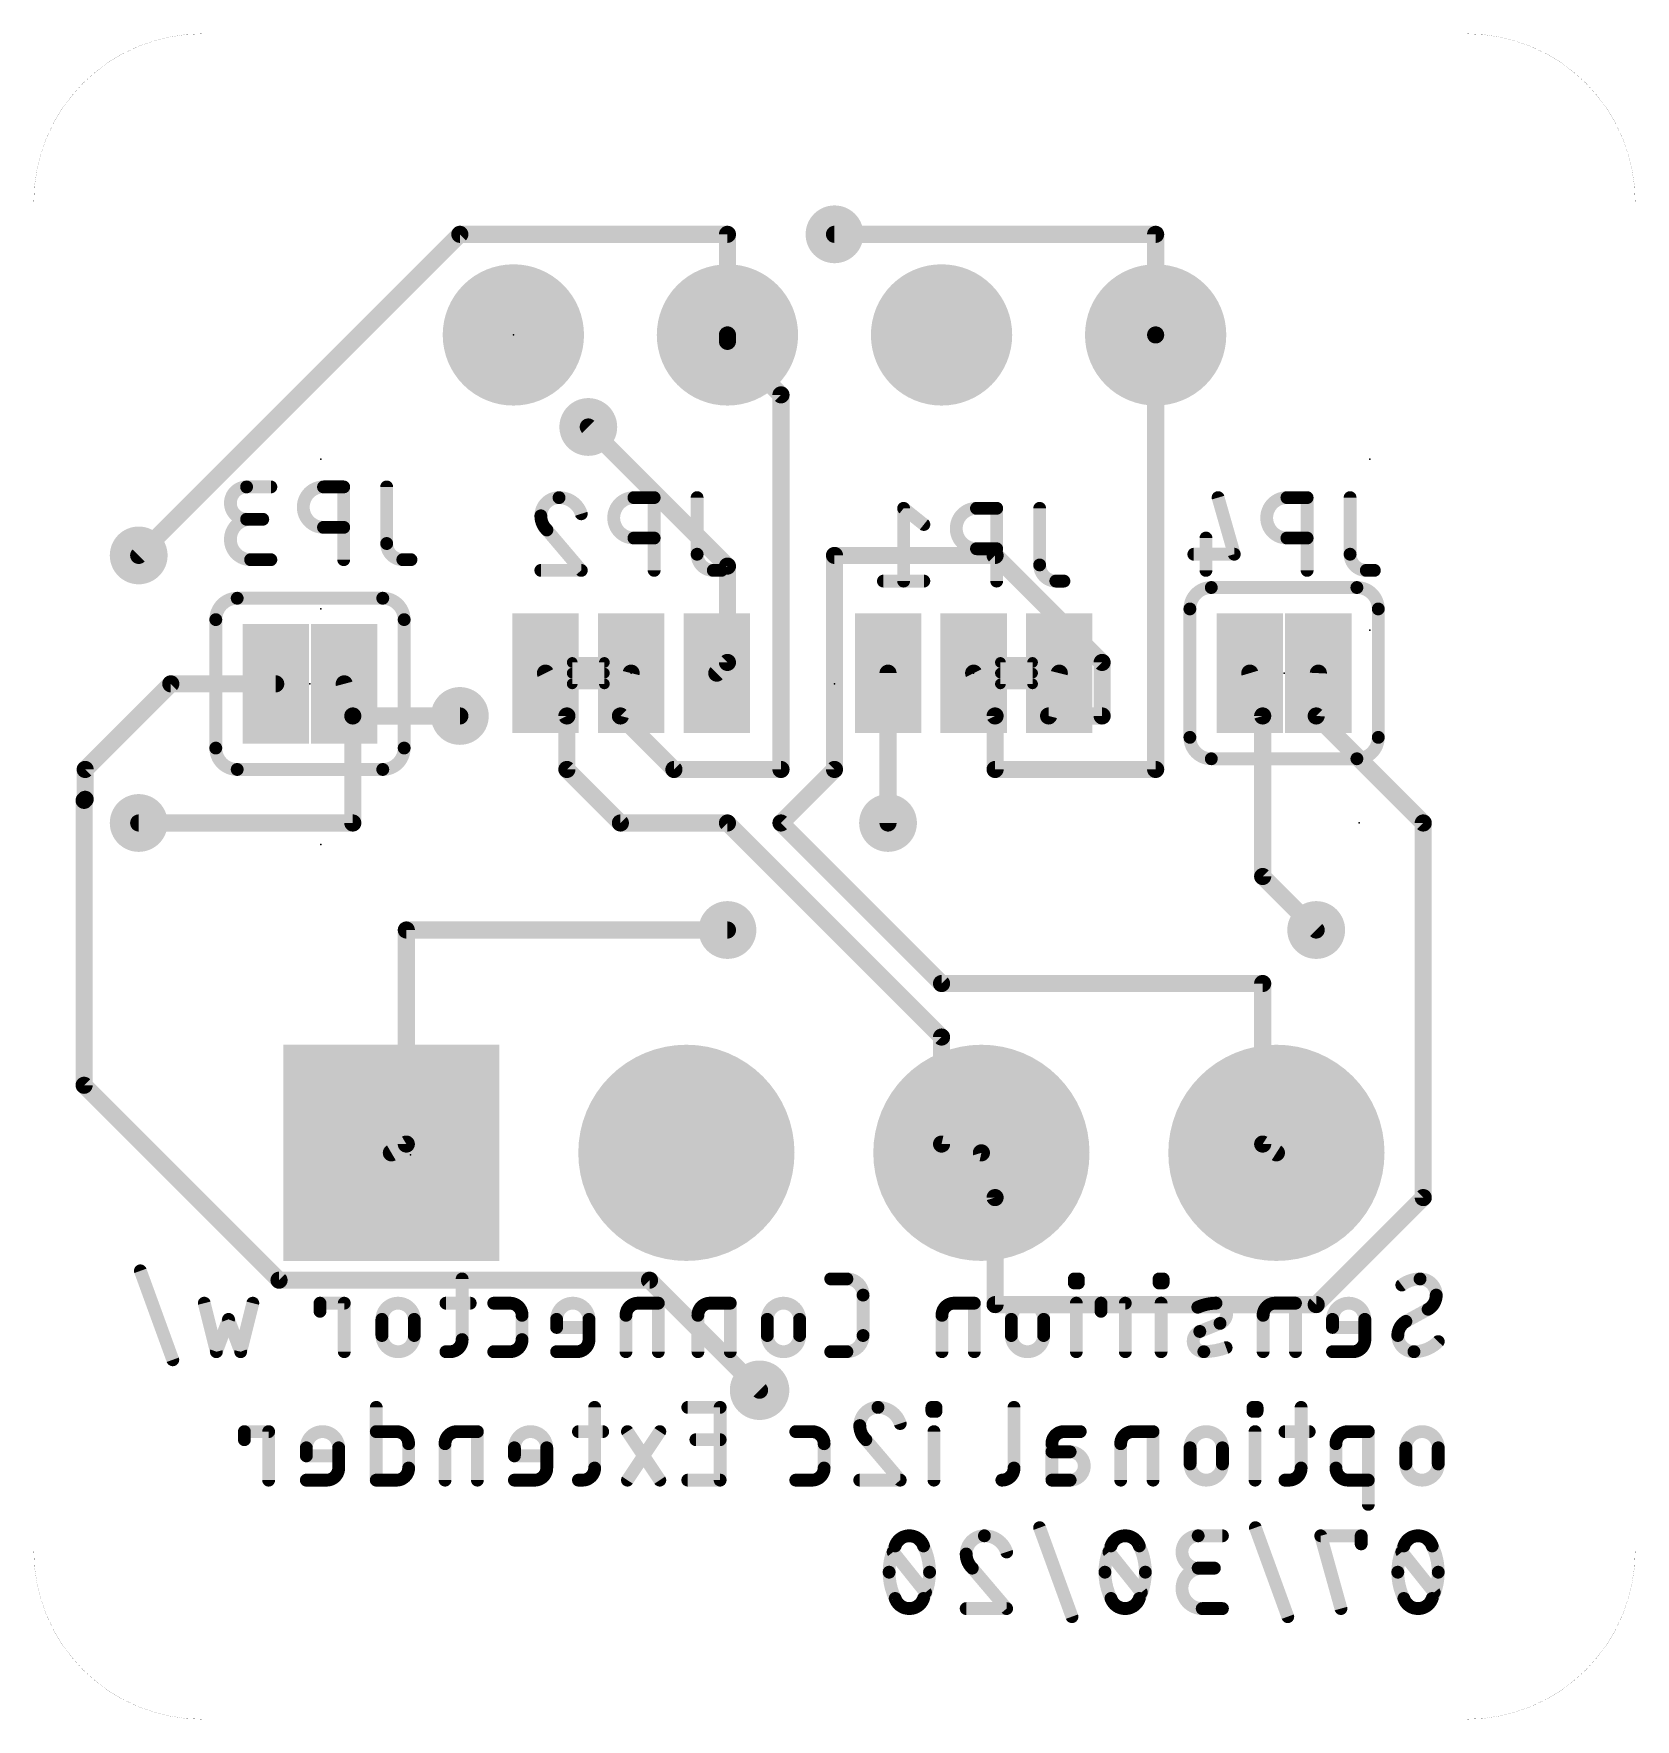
# Model space of a CAD drawing. Extents: x -319.4 to -300.4, y -289.4 to -269.4.
import ezdxf

# ---------------------------------------------------------------- set-up
doc = ezdxf.new("R2010")
doc.units = 0
for name, color, linetype in [('16', 132, 'CONTINUOUS'), ('17', 110, 'CONTINUOUS'), ('18', 110, 'CONTINUOUS'), ('20', 31, 'CONTINUOUS'), ('22', 253, 'CONTINUOUS'), ('23', 53, 'CONTINUOUS'), ('24', 53, 'CONTINUOUS'), ('26', 253, 'CONTINUOUS'), ('30', 253, 'CONTINUOUS')]:
    doc.layers.add(name, color=color, linetype=linetype)

# ---------------------------------------------------------------- blocks, each defined once
blk = doc.blocks.new('ROUNDP')
at = {"const_width": 0.5}
blk.add_lwpolyline([(0, -0.25, 1), (0, 0.25, 1), (0, -0.25)], format="xyb", dxfattribs=at)
blk = doc.blocks.new('SQUAREP')
blk.add_solid([(-0.5, -0.5), (0.5, -0.5), (-0.5, 0.5), (0.5, 0.5)])
blk = doc.blocks.new('RECT')
blk.add_solid([(-0.5, -0.5), (0.5, -0.5), (-0.5, 0.5), (0.5, 0.5)])
blk = doc.blocks.new('ROUNDV')
at = {"const_width": 0.5}
blk.add_lwpolyline([(0, -0.25, 1), (0, 0.25, 1), (0, -0.25)], format="xyb", dxfattribs=at)

msp = doc.modelspace()

# ---------------------------------------------------------------- linework, layer by layer
at = {"layer": '16'}
for points, const_width in [([(-314.325, -271.78), (-318.135, -275.59)], 0.2032), ([(-311.15, -271.78), (-314.325, -271.78)], 0.2032), ([(-311.15, -272.9738), (-311.15, -271.78)], 0.2032), ([(-306.07, -271.78), (-309.88, -271.78)], 0.2032), ([(-306.07, -272.9738), (-306.07, -271.78)], 0.2032), ([(-311.15, -273.05), (-311.15, -272.9738)], 0.2032), ([(-311.15, -273.05), (-310.515, -273.685)], 0.2032), ([(-306.07, -272.9738), (-306.07, -278.13)], 0.2032), ([(-310.515, -273.685), (-310.515, -278.13)], 0.2032), ([(-312.801, -274.066), (-311.15, -275.717)], 0.2032), ([(-309.88, -275.59), (-307.975, -275.59)], 0.2032), ([(-309.88, -278.13), (-309.88, -275.59)], 0.2032), ([(-307.975, -275.59), (-306.705, -276.86)], 0.2032), ([(-311.15, -275.717), (-311.15, -276.86)], 0.2032), ([(-311.15, -276.86), (-311.277, -276.987)], 0.2032), ([(-306.705, -276.86), (-306.705, -277.495)], 0.2032), ([(-318.77, -278.13), (-317.754, -277.114)], 0.2032), ([(-317.754, -277.114), (-316.5094, -277.114)], 0.2032), ([(-315.595, -277.495), (-315.6966, -277.114)], 0.2032), ([(-312.293, -276.987), (-313.309, -276.987)], 0.254), ([(-312.293, -276.987), (-313.309, -276.987)], 0.254), ([(-313.055, -277.495), (-313.309, -276.987)], 0.2032), ([(-312.42, -277.495), (-312.293, -276.987)], 0.2032), ([(-309.245, -278.765), (-309.245, -276.987)], 0.2032), ([(-308.229, -276.987), (-307.213, -276.987)], 0.254), ([(-308.229, -276.987), (-307.213, -276.987)], 0.254), ([(-307.975, -277.495), (-308.229, -276.987)], 0.2032), ([(-307.34, -277.495), (-307.213, -276.987)], 0.2032), ([(-304.8, -277.495), (-304.9524, -276.987)], 0.2032), ([(-304.165, -277.495), (-304.1396, -276.987)], 0.2032), ([(-315.595, -277.495), (-315.595, -278.765)], 0.2032), ([(-315.595, -277.495), (-314.325, -277.495)], 0.2032), ([(-313.055, -278.13), (-313.055, -277.495)], 0.2032), ([(-311.785, -278.13), (-312.42, -277.495)], 0.2032), ([(-307.975, -278.13), (-307.975, -277.495)], 0.2032), ([(-306.705, -277.495), (-307.34, -277.495)], 0.2032), ([(-304.8, -277.495), (-304.8, -279.4)], 0.2032), ([(-302.895, -278.765), (-304.165, -277.495)], 0.2032), ([(-318.77, -278.484), (-318.77, -278.13)], 0.2032), ([(-312.42, -278.765), (-313.055, -278.13)], 0.2032), ([(-310.515, -278.13), (-311.785, -278.13)], 0.2032), ([(-310.515, -278.765), (-309.88, -278.13)], 0.2032), ([(-306.07, -278.13), (-307.975, -278.13)], 0.2032), ([(-318.7827, -278.4967), (-318.77, -278.484)], 0.2032), ([(-318.7827, -281.8775), (-318.7827, -278.4967)], 0.2032), ([(-315.595, -278.765), (-318.135, -278.765)], 0.2032), ([(-311.15, -278.765), (-312.42, -278.765)], 0.2032), ([(-308.61, -281.305), (-311.15, -278.765)], 0.2032), ([(-308.61, -280.67), (-310.515, -278.765)], 0.2032), ([(-302.895, -283.21), (-302.895, -278.765)], 0.2032), ([(-304.8, -279.4), (-304.165, -280.035)], 0.2032), ([(-314.96, -280.035), (-311.15, -280.035)], 0.2032), ([(-314.96, -282.575), (-314.96, -280.035)], 0.2032), ([(-304.8, -280.67), (-308.61, -280.67)], 0.2032), ([(-304.8, -282.575), (-304.8, -280.67)], 0.2032), ([(-308.61, -282.575), (-308.61, -281.305)], 0.2032), ([(-316.47, -284.1903), (-318.7827, -281.8775)], 0.2032), ([(-314.96, -282.575), (-315.1372, -282.679)], 0.2032), ([(-308.61, -282.575), (-308.1372, -282.679)], 0.2032), ([(-307.975, -283.21), (-308.1372, -282.679)], 0.2032), ([(-304.8, -282.575), (-304.6372, -282.679)], 0.2032), ([(-307.975, -283.21), (-307.975, -284.48)], 0.2032), ([(-304.165, -284.48), (-302.895, -283.21)], 0.2032), ([(-312.0747, -284.1903), (-316.47, -284.1903)], 0.2032), ([(-310.769, -285.496), (-312.0747, -284.1903)], 0.2032), ([(-307.975, -284.48), (-304.165, -284.48)], 0.2032)]:
    msp.add_lwpolyline(points, dxfattribs=dict(at, const_width=const_width))
for points, const_width in [([(-314.325, -271.7292, 1), (-314.325, -271.8308)], 0.1016), ([(-314.2891, -271.8159, 1), (-314.3609, -271.7441)], 0.1016), ([(-311.0992, -271.78, 1), (-311.2008, -271.78)], 0.1016), ([(-311.15, -271.8308, 1), (-311.15, -271.7292)], 0.1016), ([(-309.88, -271.7292, 1), (-309.88, -271.8308)], 0.1016), ([(-306.0192, -271.78, 1), (-306.1208, -271.78)], 0.1016), ([(-306.07, -271.8308, 1), (-306.07, -271.7292)], 0.1016), ([(-311.0992, -272.9738, 1), (-311.2008, -272.9738)], 0.1016), ([(-311.2008, -272.9738, 1), (-311.0992, -272.9738)], 0.1016), ([(-311.1141, -273.0141, 1), (-311.1859, -273.0859)], 0.1016), ([(-311.2008, -273.05, 1), (-311.0992, -273.05)], 0.1016), ([(-306.0192, -272.9738, 1), (-306.1208, -272.9738)], 0.1016), ([(-306.1208, -272.9738, 1), (-306.0192, -272.9738)], 0.1016), ([(-310.4642, -273.685, 1), (-310.5658, -273.685)], 0.1016), ([(-310.5509, -273.7209, 1), (-310.4791, -273.6491)], 0.1016), ([(-312.7651, -274.0301, 1), (-312.8369, -274.1019)], 0.1016), ([(-318.1709, -275.5541, 1), (-318.0991, -275.6259)], 0.1016), ([(-309.88, -275.5392, 1), (-309.88, -275.6408)], 0.1016), ([(-309.8292, -275.59, 1), (-309.9308, -275.59)], 0.1016), ([(-307.9391, -275.5541, 1), (-308.0109, -275.6259)], 0.1016), ([(-307.975, -275.6408, 1), (-307.975, -275.5392)], 0.1016), ([(-311.0992, -275.717, 1), (-311.2008, -275.717)], 0.1016), ([(-311.1859, -275.7529, 1), (-311.1141, -275.6811)], 0.1016), ([(-311.2008, -276.86, 1), (-311.0992, -276.86)], 0.1016), ([(-311.1141, -276.8959, 1), (-311.1859, -276.8241)], 0.1016), ([(-306.6542, -276.86, 1), (-306.7558, -276.86)], 0.1016), ([(-306.7409, -276.8959, 1), (-306.6691, -276.8241)], 0.1016), ([(-317.754, -277.0632, 1), (-317.754, -277.1648)], 0.1016), ([(-317.7181, -277.1499, 1), (-317.7899, -277.0781)], 0.1016), ([(-316.5094, -277.1648, 1), (-316.5094, -277.0632)], 0.1016), ([(-315.6475, -277.1009, 1), (-315.7457, -277.1271)], 0.1016), ([(-313.309, -276.9235, 1), (-313.309, -277.0505)], 0.127), ([(-313.309, -276.9235, 1), (-313.309, -277.0505)], 0.127), ([(-313.2636, -276.9643, 1), (-313.3544, -277.0097)], 0.1016), ([(-312.2437, -276.9993, 1), (-312.3423, -276.9747)], 0.1016), ([(-312.293, -277.0505, 1), (-312.293, -276.9235)], 0.127), ([(-312.293, -277.0505, 1), (-312.293, -276.9235)], 0.127), ([(-311.3129, -276.9511, 1), (-311.2411, -277.0229)], 0.1016), ([(-309.1942, -276.987, 1), (-309.2958, -276.987)], 0.1016), ([(-308.229, -276.9235, 1), (-308.229, -277.0505)], 0.127), ([(-308.229, -276.9235, 1), (-308.229, -277.0505)], 0.127), ([(-308.1836, -276.9643, 1), (-308.2744, -277.0097)], 0.1016), ([(-307.1637, -276.9993, 1), (-307.2623, -276.9747)], 0.1016), ([(-307.213, -277.0505, 1), (-307.213, -276.9235)], 0.127), ([(-307.213, -277.0505, 1), (-307.213, -276.9235)], 0.127), ([(-304.9037, -276.9724, 1), (-305.0011, -277.0016)], 0.1016), ([(-304.0889, -276.9895, 1), (-304.1903, -276.9845)], 0.1016), ([(-315.5442, -277.495, 1), (-315.6458, -277.495)], 0.1016), ([(-315.595, -277.4442, 1), (-315.595, -277.5458)], 0.1016), ([(-314.325, -277.5458, 1), (-314.325, -277.4442)], 0.1016), ([(-313.0042, -277.495, 1), (-313.1058, -277.495)], 0.1016), ([(-312.3841, -277.4591, 1), (-312.4559, -277.5309)], 0.1016), ([(-307.9242, -277.495, 1), (-308.0258, -277.495)], 0.1016), ([(-307.34, -277.4442, 1), (-307.34, -277.5458)], 0.1016), ([(-306.705, -277.5458, 1), (-306.705, -277.4442)], 0.1016), ([(-304.7492, -277.495, 1), (-304.8508, -277.495)], 0.1016), ([(-304.1291, -277.4591, 1), (-304.2009, -277.5309)], 0.1016), ([(-315.6441, -277.5081, 1), (-315.5459, -277.4819)], 0.1016), ([(-313.1004, -277.5177, 1), (-313.0096, -277.4723)], 0.1016), ([(-312.4693, -277.4827, 1), (-312.3707, -277.5073)], 0.1016), ([(-308.0204, -277.5177, 1), (-307.9296, -277.4723)], 0.1016), ([(-307.3893, -277.4827, 1), (-307.2907, -277.5073)], 0.1016), ([(-306.7558, -277.495, 1), (-306.6542, -277.495)], 0.1016), ([(-304.8487, -277.5096, 1), (-304.7513, -277.4804)], 0.1016), ([(-304.2157, -277.4925, 1), (-304.1143, -277.4975)], 0.1016), ([(-318.7192, -278.13, 1), (-318.8208, -278.13)], 0.1016), ([(-318.8059, -278.0941, 1), (-318.7341, -278.1659)], 0.1016), ([(-313.0191, -278.0941, 1), (-313.0909, -278.1659)], 0.1016), ([(-313.1058, -278.13, 1), (-313.0042, -278.13)], 0.1016), ([(-311.785, -278.0792, 1), (-311.785, -278.1808)], 0.1016), ([(-311.8209, -278.1659, 1), (-311.7491, -278.0941)], 0.1016), ([(-310.5658, -278.13, 1), (-310.4642, -278.13)], 0.1016), ([(-310.515, -278.1808, 1), (-310.515, -278.0792)], 0.1016), ([(-309.9308, -278.13, 1), (-309.8292, -278.13)], 0.1016), ([(-309.8441, -278.1659, 1), (-309.9159, -278.0941)], 0.1016), ([(-307.975, -278.0792, 1), (-307.975, -278.1808)], 0.1016), ([(-308.0258, -278.13, 1), (-307.9242, -278.13)], 0.1016), ([(-306.1208, -278.13, 1), (-306.0192, -278.13)], 0.1016), ([(-306.07, -278.1808, 1), (-306.07, -278.0792)], 0.1016), ([(-318.7319, -278.4967, 1), (-318.8335, -278.4967)], 0.1016), ([(-318.8186, -278.4608, 1), (-318.7468, -278.5326)], 0.1016), ([(-318.7341, -278.5199, 1), (-318.8059, -278.4481)], 0.1016), ([(-318.8208, -278.484, 1), (-318.7192, -278.484)], 0.1016), ([(-318.135, -278.7142, 1), (-318.135, -278.8158)], 0.1016), ([(-315.6458, -278.765, 1), (-315.5442, -278.765)], 0.1016), ([(-315.595, -278.8158, 1), (-315.595, -278.7142)], 0.1016), ([(-312.42, -278.7142, 1), (-312.42, -278.8158)], 0.1016), ([(-312.4559, -278.8009, 1), (-312.3841, -278.7291)], 0.1016), ([(-311.1141, -278.7291, 1), (-311.1859, -278.8009)], 0.1016), ([(-311.15, -278.8158, 1), (-311.15, -278.7142)], 0.1016), ([(-310.4791, -278.7291, 1), (-310.5509, -278.8009)], 0.1016), ([(-310.5509, -278.7291, 1), (-310.4791, -278.8009)], 0.1016), ([(-309.2958, -278.765, 1), (-309.1942, -278.765)], 0.1016), ([(-302.8442, -278.765, 1), (-302.9458, -278.765)], 0.1016), ([(-302.9309, -278.8009, 1), (-302.8591, -278.7291)], 0.1016), ([(-304.7641, -279.3641, 1), (-304.8359, -279.4359)], 0.1016), ([(-304.8508, -279.4, 1), (-304.7492, -279.4)], 0.1016), ([(-314.96, -279.9842, 1), (-314.96, -280.0858)], 0.1016), ([(-314.9092, -280.035, 1), (-315.0108, -280.035)], 0.1016), ([(-311.15, -280.0858, 1), (-311.15, -279.9842)], 0.1016), ([(-304.2009, -280.0709, 1), (-304.1291, -279.9991)], 0.1016), ([(-308.61, -280.6192, 1), (-308.61, -280.7208)], 0.1016), ([(-308.6459, -280.7059, 1), (-308.5741, -280.6341)], 0.1016), ([(-304.7492, -280.67, 1), (-304.8508, -280.67)], 0.1016), ([(-304.8, -280.7208, 1), (-304.8, -280.6192)], 0.1016), ([(-308.5592, -281.305, 1), (-308.6608, -281.305)], 0.1016), ([(-308.6459, -281.3409, 1), (-308.5741, -281.2691)], 0.1016), ([(-318.7468, -281.8416, 1), (-318.8186, -281.9135)], 0.1016), ([(-318.8335, -281.8775, 1), (-318.7319, -281.8775)], 0.1016), ([(-315.1629, -282.6352, 1), (-315.1115, -282.7228)], 0.1016), ([(-315.0108, -282.575, 1), (-314.9092, -282.575)], 0.1016), ([(-314.9343, -282.6188, 1), (-314.9857, -282.5312)], 0.1016), ([(-308.5991, -282.5254, 1), (-308.6209, -282.6246)], 0.1016), ([(-308.6608, -282.575, 1), (-308.5592, -282.575)], 0.1016), ([(-308.0886, -282.6642, 1), (-308.1858, -282.6938)], 0.1016), ([(-308.1481, -282.7286, 1), (-308.1263, -282.6294)], 0.1016), ([(-304.7727, -282.5322, 1), (-304.8273, -282.6178)], 0.1016), ([(-304.8508, -282.575, 1), (-304.7492, -282.575)], 0.1016), ([(-304.6645, -282.7218, 1), (-304.6099, -282.6362)], 0.1016), ([(-307.9242, -283.21, 1), (-308.0258, -283.21)], 0.1016), ([(-308.0236, -283.2248, 1), (-307.9264, -283.1952)], 0.1016), ([(-302.9458, -283.21, 1), (-302.8442, -283.21)], 0.1016), ([(-302.8591, -283.2459, 1), (-302.9309, -283.1741)], 0.1016), ([(-316.47, -284.1395, 1), (-316.47, -284.2411)], 0.1016), ([(-316.5059, -284.2262, 1), (-316.434, -284.1544)], 0.1016), ([(-312.0388, -284.1544, 1), (-312.1106, -284.2262)], 0.1016), ([(-312.0747, -284.2411, 1), (-312.0747, -284.1395)], 0.1016), ([(-307.975, -284.4292, 1), (-307.975, -284.5308)], 0.1016), ([(-304.2009, -284.4441, 1), (-304.1291, -284.5159)], 0.1016), ([(-304.165, -284.5308, 1), (-304.165, -284.4292)], 0.1016), ([(-308.0258, -284.48, 1), (-307.9242, -284.48)], 0.1016), ([(-310.8049, -285.5319, 1), (-310.7331, -285.4601)], 0.1016)]:
    msp.add_lwpolyline(points, format="xyb", dxfattribs=dict(at, const_width=const_width))
at = {"layer": '20'}
for points, const_width in [([(-317.38, -269.4, 0.4142), (-319.38, -271.4)], 0.001), ([(-317.38, -269.3998, 1), (-317.38, -269.4003)], 0.0005), ([(-317.38, -269.4003, 1), (-317.38, -269.3998)], 0.0005), ([(-300.38, -271.4, 0.4142), (-302.38, -269.4)], 0.001), ([(-302.38, -269.3998, 1), (-302.38, -269.4003)], 0.0005), ([(-302.38, -269.4003, 1), (-302.38, -269.3998)], 0.0005), ([(-319.3798, -271.4, 1), (-319.3802, -271.4)], 0.0005), ([(-319.3802, -271.4, 1), (-319.3798, -271.4)], 0.0005), ([(-300.3798, -271.4, 1), (-300.3802, -271.4)], 0.0005), ([(-300.3802, -271.4, 1), (-300.3798, -271.4)], 0.0005), ([(-319.38, -287.4, 0.4142), (-317.38, -289.4)], 0.001), ([(-319.3798, -287.4, 1), (-319.3802, -287.4)], 0.0005), ([(-319.3802, -287.4, 1), (-319.3798, -287.4)], 0.0005), ([(-302.38, -289.4, 0.4142), (-300.38, -287.4)], 0.001), ([(-300.3798, -287.4, 1), (-300.3802, -287.4)], 0.0005), ([(-300.3802, -287.4, 1), (-300.3798, -287.4)], 0.0005), ([(-317.38, -289.3998, 1), (-317.38, -289.4003)], 0.0005), ([(-317.38, -289.4003, 1), (-317.38, -289.3998)], 0.0005), ([(-302.38, -289.3998, 1), (-302.38, -289.4003)], 0.0005), ([(-302.38, -289.4003, 1), (-302.38, -289.3998)], 0.0005)]:
    msp.add_lwpolyline(points, format="xyb", dxfattribs=dict(at, const_width=const_width))
at = {"layer": '20', "const_width": 0.001}
for points in [[(-302.38, -269.4), (-317.38, -269.4)], [(-319.38, -271.4), (-319.38, -287.4)], [(-300.38, -287.4), (-300.38, -271.4)], [(-317.38, -289.4), (-302.38, -289.4)]]:
    msp.add_lwpolyline(points, dxfattribs=at)
at = {"layer": '22'}
for points, const_width in [([(-305.4096, -275.971, 0.4142), (-305.6636, -276.225)], 0.1524), ([(-305.4096, -275.9329, 1), (-305.4096, -276.0091)], 0.0762), ([(-305.4096, -276.0091, 1), (-305.4096, -275.9329)], 0.0762), ([(-303.4284, -276.225, 0.4142), (-303.6824, -275.971)], 0.1524), ([(-303.6824, -275.9329, 1), (-303.6824, -276.0091)], 0.0762), ([(-303.6824, -276.0091, 1), (-303.6824, -275.9329)], 0.0762), ([(-316.9666, -276.098, 0.4142), (-317.2206, -276.352)], 0.1524), ([(-316.9666, -276.0599, 1), (-316.9666, -276.1361)], 0.0762), ([(-316.9666, -276.1361, 1), (-316.9666, -276.0599)], 0.0762), ([(-314.9854, -276.352, 0.4142), (-315.2394, -276.098)], 0.1524), ([(-315.2394, -276.0599, 1), (-315.2394, -276.1361)], 0.0762), ([(-315.2394, -276.1361, 1), (-315.2394, -276.0599)], 0.0762), ([(-305.6255, -276.225, 1), (-305.7017, -276.225)], 0.0762), ([(-305.7017, -276.225, 1), (-305.6255, -276.225)], 0.0762), ([(-303.3903, -276.225, 1), (-303.4665, -276.225)], 0.0762), ([(-303.4665, -276.225, 1), (-303.3903, -276.225)], 0.0762), ([(-317.1825, -276.352, 1), (-317.2587, -276.352)], 0.0762), ([(-317.2587, -276.352, 1), (-317.1825, -276.352)], 0.0762), ([(-314.9473, -276.352, 1), (-315.0235, -276.352)], 0.0762), ([(-315.0235, -276.352, 1), (-314.9473, -276.352)], 0.0762), ([(-317.2206, -277.876, 0.4142), (-316.9666, -278.13)], 0.1524), ([(-317.1825, -277.876, 1), (-317.2587, -277.876)], 0.0762), ([(-315.2394, -278.13, 0.4142), (-314.9854, -277.876)], 0.1524), ([(-314.9473, -277.876, 1), (-315.0235, -277.876)], 0.0762), ([(-305.6636, -277.749, 0.4142), (-305.4096, -278.003)], 0.1524), ([(-305.6255, -277.749, 1), (-305.7017, -277.749)], 0.0762), ([(-305.7017, -277.749, 1), (-305.6255, -277.749)], 0.0762), ([(-303.6824, -278.003, 0.4142), (-303.4284, -277.749)], 0.1524), ([(-303.3903, -277.749, 1), (-303.4665, -277.749)], 0.0762), ([(-303.4665, -277.749, 1), (-303.3903, -277.749)], 0.0762), ([(-317.2587, -277.876, 1), (-317.1825, -277.876)], 0.0762), ([(-315.0235, -277.876, 1), (-314.9473, -277.876)], 0.0762), ([(-305.4096, -277.9649, 1), (-305.4096, -278.0411)], 0.0762), ([(-305.4096, -278.0411, 1), (-305.4096, -277.9649)], 0.0762), ([(-303.6824, -277.9649, 1), (-303.6824, -278.0411)], 0.0762), ([(-303.6824, -278.0411, 1), (-303.6824, -277.9649)], 0.0762), ([(-316.9666, -278.0919, 1), (-316.9666, -278.1681)], 0.0762), ([(-316.9666, -278.1681, 1), (-316.9666, -278.0919)], 0.0762), ([(-315.2394, -278.0919, 1), (-315.2394, -278.1681)], 0.0762), ([(-315.2394, -278.1681, 1), (-315.2394, -278.0919)], 0.0762), ([(-318.0788, -284.0662, 1), (-318.1504, -284.0923)], 0.0762), ([(-314.2598, -284.1752, 1), (-314.336, -284.1752)], 0.0762), ([(-309.9247, -284.1371, 1), (-309.9247, -284.2133)], 0.0762), ([(-309.5409, -284.3671, 0.4142), (-309.7328, -284.1752)], 0.1524), ([(-309.7328, -284.1371, 1), (-309.7328, -284.2133)], 0.0762), ([(-309.7328, -284.2133, 1), (-309.7328, -284.1371)], 0.0762), ([(-307.0349, -284.1371, 1), (-307.0349, -284.2133)], 0.0762), ([(-306.9968, -284.1752, 1), (-307.073, -284.1752)], 0.0762), ([(-307.0349, -284.1851, 1), (-307.0349, -284.2613)], 0.0762), ([(-307.073, -284.2232, 1), (-306.9968, -284.2232)], 0.0762), ([(-306.9488, -284.1752, 1), (-307.025, -284.1752)], 0.0762), ([(-307.025, -284.2232, 1), (-306.9488, -284.2232)], 0.0762), ([(-306.9869, -284.2133, 1), (-306.9869, -284.1371)], 0.0762), ([(-306.9869, -284.2613, 1), (-306.9869, -284.1851)], 0.0762), ([(-306.0291, -284.1371, 1), (-306.0291, -284.2133)], 0.0762), ([(-305.991, -284.1752, 1), (-306.0672, -284.1752)], 0.0762), ([(-306.0291, -284.1851, 1), (-306.0291, -284.2613)], 0.0762), ([(-306.0672, -284.2232, 1), (-305.991, -284.2232)], 0.0762), ([(-305.943, -284.1752, 1), (-306.0192, -284.1752)], 0.0762), ([(-306.0192, -284.2232, 1), (-305.943, -284.2232)], 0.0762), ([(-305.9811, -284.2133, 1), (-305.9811, -284.1371)], 0.0762), ([(-305.9811, -284.2613, 1), (-305.9811, -284.1851)], 0.0762), ([(-302.9331, -284.1752, 0.1623), (-303.149, -284.2472)], 0.1524), ([(-303.1719, -284.2167, 1), (-303.1261, -284.2776)], 0.0762), ([(-302.7412, -284.3671, 0.4142), (-302.9331, -284.1752)], 0.1524), ([(-302.9331, -284.1371, 1), (-302.9331, -284.2133)], 0.0762), ([(-302.9331, -284.2133, 1), (-302.9331, -284.1371)], 0.0762), ([(-317.3202, -284.4538, 1), (-317.3941, -284.4723)], 0.0762), ([(-316.7444, -284.4723, 1), (-316.8183, -284.4538)], 0.0762), ([(-315.9841, -284.425, 1), (-315.9841, -284.5012)], 0.0762), ([(-315.946, -284.4631, 1), (-316.0222, -284.4631)], 0.0762), ([(-315.6582, -284.4631, 1), (-315.7344, -284.4631)], 0.0762), ([(-315.6963, -284.5012, 1), (-315.6963, -284.425)], 0.0762), ([(-314.8657, -284.655, 1), (-315.2495, -284.655)], 0.1524), ([(-314.4899, -284.425, 1), (-314.4899, -284.5012)], 0.0762), ([(-314.202, -284.5012, 1), (-314.202, -284.425)], 0.0762), ([(-313.9229, -284.425, 1), (-313.9229, -284.5012)], 0.0762), ([(-313.587, -284.607, 0.4142), (-313.731, -284.4631)], 0.1524), ([(-313.731, -284.425, 1), (-313.731, -284.5012)], 0.0762), ([(-313.731, -284.5012, 1), (-313.731, -284.425)], 0.0762), ([(-312.793, -284.655, 1), (-313.1769, -284.655)], 0.1524), ([(-312.21, -284.4631, 0.4142), (-312.3539, -284.607)], 0.1524), ([(-312.21, -284.425, 1), (-312.21, -284.5012)], 0.0762), ([(-312.21, -284.5012, 1), (-312.21, -284.425)], 0.0762), ([(-311.932, -284.4631, 1), (-312.0082, -284.4631)], 0.0762), ([(-311.9701, -284.5012, 1), (-311.9701, -284.425)], 0.0762), ([(-311.3565, -284.4631, 0.4142), (-311.5005, -284.607)], 0.1524), ([(-311.3565, -284.425, 1), (-311.3565, -284.5012)], 0.0762), ([(-311.3565, -284.5012, 1), (-311.3565, -284.425)], 0.0762), ([(-311.0786, -284.4631, 1), (-311.1547, -284.4631)], 0.0762), ([(-311.1166, -284.5012, 1), (-311.1166, -284.425)], 0.0762), ([(-310.2937, -284.655, 1), (-310.6775, -284.655)], 0.1524), ([(-309.5028, -284.3671, 1), (-309.579, -284.3671)], 0.0762), ([(-309.579, -284.3671, 1), (-309.5028, -284.3671)], 0.0762), ([(-308.461, -284.4631, 0.4142), (-308.6049, -284.607)], 0.1524), ([(-308.461, -284.425, 1), (-308.461, -284.5012)], 0.0762), ([(-308.461, -284.5012, 1), (-308.461, -284.425)], 0.0762), ([(-308.183, -284.4631, 1), (-308.2592, -284.4631)], 0.0762), ([(-308.2211, -284.5012, 1), (-308.2211, -284.425)], 0.0762), ([(-307.3981, -284.655, 1), (-307.7819, -284.655)], 0.1524), ([(-306.9728, -284.4631, 1), (-307.049, -284.4631)], 0.0762), ([(-306.7183, -284.425, 1), (-306.7183, -284.5012)], 0.0762), ([(-306.6802, -284.4631, 1), (-306.7564, -284.4631)], 0.0762), ([(-306.3923, -284.4631, 1), (-306.4685, -284.4631)], 0.0762), ([(-306.4304, -284.5012, 1), (-306.4304, -284.425)], 0.0762), ([(-305.967, -284.4631, 1), (-306.0432, -284.4631)], 0.0762), ([(-305.354, -284.4631, 0.1025), (-305.5699, -284.511)], 0.1524), ([(-305.306, -284.703, 0.8318), (-305.354, -284.4631)], 0.1524), ([(-305.3545, -284.425, 1), (-305.3534, -284.5012)], 0.0762), ([(-305.3534, -284.5012, 1), (-305.3545, -284.425)], 0.0762), ([(-304.651, -284.4631, 0.4142), (-304.7949, -284.607)], 0.1524), ([(-304.651, -284.425, 1), (-304.651, -284.5012)], 0.0762), ([(-304.651, -284.5012, 1), (-304.651, -284.425)], 0.0762), ([(-304.373, -284.4631, 1), (-304.4492, -284.4631)], 0.0762), ([(-304.4111, -284.5012, 1), (-304.4111, -284.425)], 0.0762), ([(-303.5881, -284.655, 1), (-303.972, -284.655)], 0.1524), ([(-302.8371, -284.535, 0.2656), (-302.7412, -284.3671)], 0.1524), ([(-302.7031, -284.3671, 1), (-302.7793, -284.3671)], 0.0762), ([(-302.7793, -284.3671, 1), (-302.7031, -284.3671)], 0.0762), ([(-317.0336, -284.6416, 1), (-317.1049, -284.6684)], 0.0762), ([(-317.0336, -284.6684, 1), (-317.1049, -284.6416)], 0.0762), ([(-316.0222, -284.559, 1), (-315.946, -284.559)], 0.0762), ([(-315.2114, -284.655, 1), (-315.2876, -284.655)], 0.0762), ([(-314.8276, -284.655, 1), (-314.9038, -284.655)], 0.0762), ([(-313.5489, -284.607, 1), (-313.6251, -284.607)], 0.0762), ([(-313.6251, -284.607, 1), (-313.5489, -284.607)], 0.0762), ([(-313.1388, -284.655, 1), (-313.215, -284.655)], 0.0762), ([(-312.7549, -284.655, 1), (-312.8311, -284.655)], 0.0762), ([(-312.3158, -284.607, 1), (-312.392, -284.607)], 0.0762), ([(-312.392, -284.607, 1), (-312.3158, -284.607)], 0.0762), ([(-311.4624, -284.607, 1), (-311.5386, -284.607)], 0.0762), ([(-311.5386, -284.607, 1), (-311.4624, -284.607)], 0.0762), ([(-310.6394, -284.655, 1), (-310.7156, -284.655)], 0.0762), ([(-310.2556, -284.655, 1), (-310.3318, -284.655)], 0.0762), ([(-308.5668, -284.607, 1), (-308.643, -284.607)], 0.0762), ([(-308.643, -284.607, 1), (-308.5668, -284.607)], 0.0762), ([(-307.7438, -284.655, 1), (-307.82, -284.655)], 0.0762), ([(-307.36, -284.655, 1), (-307.4362, -284.655)], 0.0762), ([(-306.7564, -284.559, 1), (-306.6802, -284.559)], 0.0762), ([(-305.5855, -284.4763, 1), (-305.5542, -284.5458)], 0.0762), ([(-304.7568, -284.607, 1), (-304.833, -284.607)], 0.0762), ([(-304.833, -284.607, 1), (-304.7568, -284.607)], 0.0762), ([(-303.9339, -284.655, 1), (-304.0101, -284.655)], 0.0762), ([(-303.55, -284.655, 1), (-303.6262, -284.655)], 0.0762), ([(-303.101, -284.679, 0.2656), (-303.197, -284.8469)], 0.1524), ([(-303.1193, -284.6455, 1), (-303.0828, -284.7124)], 0.0762), ([(-303.0817, -284.7118, 1), (-303.1204, -284.6461)], 0.0762), ([(-302.8565, -284.5022, 1), (-302.8178, -284.5679)], 0.0762), ([(-302.8189, -284.5685, 1), (-302.8554, -284.5016)], 0.0762), ([(-315.2876, -284.655, 1), (-315.2114, -284.655)], 0.0762), ([(-315.2495, -284.8469, 1), (-314.8657, -284.8469)], 0.1524), ([(-315.2114, -284.8469, 1), (-315.2876, -284.8469)], 0.0762), ([(-315.2876, -284.8469, 1), (-315.2114, -284.8469)], 0.0762), ([(-314.9038, -284.655, 1), (-314.8276, -284.655)], 0.0762), ([(-314.8276, -284.8469, 1), (-314.9038, -284.8469)], 0.0762), ([(-314.9038, -284.8469, 1), (-314.8276, -284.8469)], 0.0762), ([(-313.215, -284.655, 1), (-313.1388, -284.655)], 0.0762), ([(-313.1769, -284.7128, 1), (-313.1769, -284.789)], 0.0762), ([(-313.215, -284.7509, 1), (-313.1388, -284.7509)], 0.0762), ([(-312.8311, -284.655, 1), (-312.7549, -284.655)], 0.0762), ([(-312.793, -284.789, 1), (-312.793, -284.7128)], 0.0762), ([(-310.7156, -284.655, 1), (-310.6394, -284.655)], 0.0762), ([(-310.6775, -284.8469, 1), (-310.2937, -284.8469)], 0.1524), ([(-310.6394, -284.8469, 1), (-310.7156, -284.8469)], 0.0762), ([(-310.7156, -284.8469, 1), (-310.6394, -284.8469)], 0.0762), ([(-310.3318, -284.655, 1), (-310.2556, -284.655)], 0.0762), ([(-310.2556, -284.8469, 1), (-310.3318, -284.8469)], 0.0762), ([(-310.3318, -284.8469, 1), (-310.2556, -284.8469)], 0.0762), ([(-309.7328, -285.0388, 0.4142), (-309.5409, -284.8469)], 0.1524), ([(-309.5028, -284.8469, 1), (-309.579, -284.8469)], 0.0762), ([(-309.579, -284.8469, 1), (-309.5028, -284.8469)], 0.0762), ([(-307.82, -284.655, 1), (-307.7438, -284.655)], 0.0762), ([(-307.7819, -284.8469, 1), (-307.3981, -284.8469)], 0.1524), ([(-307.7438, -284.8469, 1), (-307.82, -284.8469)], 0.0762), ([(-307.82, -284.8469, 1), (-307.7438, -284.8469)], 0.0762), ([(-307.4362, -284.655, 1), (-307.36, -284.655)], 0.0762), ([(-307.36, -284.8469, 1), (-307.4362, -284.8469)], 0.0762), ([(-307.4362, -284.8469, 1), (-307.36, -284.8469)], 0.0762), ([(-305.5459, -284.7989, 0.8318), (-305.4979, -285.0388)], 0.1524), ([(-305.56, -284.7635, 1), (-305.5318, -284.8343)], 0.0762), ([(-305.5318, -284.8343, 1), (-305.56, -284.7635)], 0.0762), ([(-305.3202, -284.6676, 1), (-305.2919, -284.7383)], 0.0762), ([(-305.2919, -284.7383, 1), (-305.3202, -284.6676)], 0.0762), ([(-304.0101, -284.655, 1), (-303.9339, -284.655)], 0.0762), ([(-303.972, -284.7128, 1), (-303.972, -284.789)], 0.0762), ([(-304.0101, -284.7509, 1), (-303.9339, -284.7509)], 0.0762), ([(-303.6262, -284.655, 1), (-303.55, -284.655)], 0.0762), ([(-303.5881, -284.789, 1), (-303.5881, -284.7128)], 0.0762), ([(-303.197, -284.8469, 0.4142), (-303.0051, -285.0388)], 0.1524), ([(-303.1589, -284.8469, 1), (-303.2351, -284.8469)], 0.0762), ([(-303.2351, -284.8469, 1), (-303.1589, -284.8469)], 0.0762), ([(-317.2489, -285.0254, 1), (-317.1775, -285.0522)], 0.0762), ([(-317.2501, -285.048, 1), (-317.1762, -285.0296)], 0.0762), ([(-316.9623, -285.0296, 1), (-316.8884, -285.048)], 0.0762), ([(-316.961, -285.0522, 1), (-316.8896, -285.0254)], 0.0762), ([(-315.7344, -285.0388, 1), (-315.6582, -285.0388)], 0.0762), ([(-314.4899, -285.0007, 1), (-314.4899, -285.0769)], 0.0762), ([(-314.4419, -285.0388, 0.4142), (-314.2979, -284.8949)], 0.1524), ([(-314.4419, -285.0007, 1), (-314.4419, -285.0769)], 0.0762), ([(-314.4419, -285.0769, 1), (-314.4419, -285.0007)], 0.0762), ([(-314.2598, -284.8949, 1), (-314.336, -284.8949)], 0.0762), ([(-314.336, -284.8949, 1), (-314.2598, -284.8949)], 0.0762), ([(-313.9229, -285.0007, 1), (-313.9229, -285.0769)], 0.0762), ([(-313.731, -285.0388, 0.4142), (-313.587, -284.8949)], 0.1524), ([(-313.731, -285.0007, 1), (-313.731, -285.0769)], 0.0762), ([(-313.731, -285.0769, 1), (-313.731, -285.0007)], 0.0762), ([(-313.5489, -284.8949, 1), (-313.6251, -284.8949)], 0.0762), ([(-313.6251, -284.8949, 1), (-313.5489, -284.8949)], 0.0762), ([(-313.1769, -285.0007, 1), (-313.1769, -285.0769)], 0.0762), ([(-312.937, -285.0388, 0.4142), (-312.793, -284.8949)], 0.1524), ([(-312.937, -285.0007, 1), (-312.937, -285.0769)], 0.0762), ([(-312.937, -285.0769, 1), (-312.937, -285.0007)], 0.0762), ([(-312.7549, -284.8949, 1), (-312.8311, -284.8949)], 0.0762), ([(-312.8311, -284.8949, 1), (-312.7549, -284.8949)], 0.0762), ([(-312.392, -285.0388, 1), (-312.3158, -285.0388)], 0.0762), ([(-312.0082, -285.0388, 1), (-311.932, -285.0388)], 0.0762), ([(-311.5386, -285.0388, 1), (-311.4624, -285.0388)], 0.0762), ([(-311.1547, -285.0388, 1), (-311.0786, -285.0388)], 0.0762), ([(-309.9247, -285.0007, 1), (-309.9247, -285.0769)], 0.0762), ([(-309.7328, -285.0007, 1), (-309.7328, -285.0769)], 0.0762), ([(-309.7328, -285.0769, 1), (-309.7328, -285.0007)], 0.0762), ([(-308.643, -285.0388, 1), (-308.5668, -285.0388)], 0.0762), ([(-308.2592, -285.0388, 1), (-308.183, -285.0388)], 0.0762), ([(-307.049, -285.0388, 1), (-306.9728, -285.0388)], 0.0762), ([(-306.4685, -285.0388, 1), (-306.3923, -285.0388)], 0.0762), ([(-306.0432, -285.0388, 1), (-305.967, -285.0388)], 0.0762), ([(-305.4985, -285.0007, 1), (-305.4974, -285.0769)], 0.0762), ([(-305.4979, -285.0388, 0.083), (-305.234, -284.9908)], 0.1524), ([(-305.4974, -285.0769, 1), (-305.4985, -285.0007)], 0.0762), ([(-305.2211, -285.0267, 1), (-305.2469, -284.955)], 0.0762), ([(-304.833, -285.0388, 1), (-304.7568, -285.0388)], 0.0762), ([(-304.4492, -285.0388, 1), (-304.373, -285.0388)], 0.0762), ([(-303.972, -285.0007, 1), (-303.972, -285.0769)], 0.0762), ([(-303.7321, -285.0388, 0.4142), (-303.5881, -284.8949)], 0.1524), ([(-303.7321, -285.0007, 1), (-303.7321, -285.0769)], 0.0762), ([(-303.7321, -285.0769, 1), (-303.7321, -285.0007)], 0.0762), ([(-303.55, -284.8949, 1), (-303.6262, -284.8949)], 0.0762), ([(-303.6262, -284.8949, 1), (-303.55, -284.8949)], 0.0762), ([(-303.0051, -285.0388, 0.2), (-302.7172, -284.9189)], 0.1524), ([(-303.0051, -285.0007, 1), (-303.0051, -285.0769)], 0.0762), ([(-303.0051, -285.0769, 1), (-303.0051, -285.0007)], 0.0762), ([(-302.6901, -284.9457, 1), (-302.7443, -284.892)], 0.0762), ([(-317.7666, -285.1478, 1), (-317.695, -285.1217)], 0.0762), ([(-315.2786, -285.6992, 1), (-315.3548, -285.6992)], 0.0762), ([(-312.6879, -285.6992, 1), (-312.7641, -285.6992)], 0.0762), ([(-311.6205, -285.6611, 1), (-311.6205, -285.7373)], 0.0762), ([(-311.1986, -285.6992, 1), (-311.2747, -285.6992)], 0.0762), ([(-311.2366, -285.7373, 1), (-311.2366, -285.6611)], 0.0762), ([(-309.3643, -285.6992, 0.4142), (-309.5802, -285.9151)], 0.1524), ([(-309.1005, -285.8911, 0.3252), (-309.3643, -285.6992)], 0.1524), ([(-309.3643, -285.6611, 1), (-309.3643, -285.7373)], 0.0762), ([(-309.3643, -285.7373, 1), (-309.3643, -285.6611)], 0.0762), ([(-308.7243, -285.6611, 1), (-308.7243, -285.7373)], 0.0762), ([(-308.6862, -285.6992, 1), (-308.7624, -285.6992)], 0.0762), ([(-308.7243, -285.7091, 1), (-308.7243, -285.7853)], 0.0762), ([(-308.7624, -285.7472, 1), (-308.6862, -285.7472)], 0.0762), ([(-308.6382, -285.6992, 1), (-308.7144, -285.6992)], 0.0762), ([(-308.7144, -285.7472, 1), (-308.6382, -285.7472)], 0.0762), ([(-308.6763, -285.7373, 1), (-308.6763, -285.6611)], 0.0762), ([(-308.6763, -285.7853, 1), (-308.6763, -285.7091)], 0.0762), ([(-307.7121, -285.6992, 1), (-307.7883, -285.6992)], 0.0762), ([(-304.9143, -285.6611, 1), (-304.9143, -285.7373)], 0.0762), ([(-304.8762, -285.6992, 1), (-304.9524, -285.6992)], 0.0762), ([(-304.9143, -285.7091, 1), (-304.9143, -285.7853)], 0.0762), ([(-304.9524, -285.7472, 1), (-304.8762, -285.7472)], 0.0762), ([(-304.8282, -285.6992, 1), (-304.9044, -285.6992)], 0.0762), ([(-304.9044, -285.7472, 1), (-304.8282, -285.7472)], 0.0762), ([(-304.8663, -285.7373, 1), (-304.8663, -285.6611)], 0.0762), ([(-304.8663, -285.7853, 1), (-304.8663, -285.7091)], 0.0762), ([(-304.3059, -285.6992, 1), (-304.3821, -285.6992)], 0.0762), ([(-316.881, -285.949, 1), (-316.881, -286.0252)], 0.0762), ([(-316.8429, -285.9871, 1), (-316.9191, -285.9871)], 0.0762), ([(-316.5551, -285.9871, 1), (-316.6313, -285.9871)], 0.0762), ([(-316.5932, -286.0252, 1), (-316.5932, -285.949)], 0.0762), ([(-315.7626, -286.179, 1), (-316.1464, -286.179)], 0.1524), ([(-315.3167, -285.949, 1), (-315.3167, -286.0252)], 0.0762), ([(-314.9328, -286.131, 0.4142), (-315.0768, -285.9871)], 0.1524), ([(-315.0768, -285.949, 1), (-315.0768, -286.0252)], 0.0762), ([(-315.0768, -286.0252, 1), (-315.0768, -285.949)], 0.0762), ([(-314.3565, -285.9871, 0.4142), (-314.5005, -286.131)], 0.1524), ([(-314.3565, -285.949, 1), (-314.3565, -286.0252)], 0.0762), ([(-314.3565, -286.0252, 1), (-314.3565, -285.949)], 0.0762), ([(-314.0786, -285.9871, 1), (-314.1548, -285.9871)], 0.0762), ([(-314.1167, -286.0252, 1), (-314.1167, -285.949)], 0.0762), ([(-313.2937, -286.179, 1), (-313.6775, -286.179)], 0.1524), ([(-312.9179, -285.949, 1), (-312.9179, -286.0252)], 0.0762), ([(-312.63, -286.0252, 1), (-312.63, -285.949)], 0.0762), ([(-312.3047, -285.9659, 1), (-312.3681, -286.0082)], 0.0762), ([(-311.9209, -286.0082, 1), (-311.9843, -285.9659)], 0.0762), ([(-311.5245, -286.0449, 1), (-311.5245, -286.1211)], 0.0762), ([(-311.2366, -286.1211, 1), (-311.2366, -286.0449)], 0.0762), ([(-310.3392, -285.949, 1), (-310.3392, -286.0252)], 0.0762), ([(-310.0034, -286.131, 0.4142), (-310.1473, -285.9871)], 0.1524), ([(-310.1473, -285.949, 1), (-310.1473, -286.0252)], 0.0762), ([(-310.1473, -286.0252, 1), (-310.1473, -285.949)], 0.0762), ([(-309.5802, -285.9151, 0.2053), (-309.5083, -286.083)], 0.1524), ([(-309.5421, -285.9151, 1), (-309.6183, -285.9151)], 0.0762), ([(-309.6183, -285.9151, 1), (-309.5421, -285.9151)], 0.0762), ([(-309.4792, -286.0583, 1), (-309.5373, -286.1077)], 0.0762), ([(-309.1367, -285.9029, 1), (-309.0642, -285.8794)], 0.0762), ([(-308.6622, -285.9871, 1), (-308.7384, -285.9871)], 0.0762), ([(-307.1565, -285.9871, 0.4142), (-307.3005, -286.131)], 0.1524), ([(-307.1565, -285.949, 1), (-307.1565, -286.0252)], 0.0762), ([(-307.1565, -286.0252, 1), (-307.1565, -285.949)], 0.0762), ([(-306.9646, -286.0252, 1), (-306.9646, -285.949)], 0.0762), ([(-306.3403, -285.9871, 0.4142), (-306.4843, -286.131)], 0.1524), ([(-306.3403, -285.949, 1), (-306.3403, -286.0252)], 0.0762), ([(-306.3403, -286.0252, 1), (-306.3403, -285.949)], 0.0762), ([(-306.0624, -285.9871, 1), (-306.1386, -285.9871)], 0.0762), ([(-306.1005, -286.0252, 1), (-306.1005, -285.949)], 0.0762), ([(-305.2775, -286.179, 1), (-305.6613, -286.179)], 0.1524), ([(-304.8522, -285.9871, 1), (-304.9284, -285.9871)], 0.0762), ([(-304.5359, -285.949, 1), (-304.5359, -286.0252)], 0.0762), ([(-304.2481, -286.0252, 1), (-304.2481, -285.949)], 0.0762), ([(-303.7868, -285.9871, 0.4142), (-303.9307, -286.131)], 0.1524), ([(-303.7868, -285.949, 1), (-303.7868, -286.0252)], 0.0762), ([(-303.7868, -286.0252, 1), (-303.7868, -285.949)], 0.0762), ([(-303.5088, -285.9871, 1), (-303.585, -285.9871)], 0.0762), ([(-303.5469, -286.0252, 1), (-303.5469, -285.949)], 0.0762), ([(-302.7172, -286.179, 1), (-303.101, -286.179)], 0.1524), ([(-316.9191, -286.083, 1), (-316.8429, -286.083)], 0.0762), ([(-316.1083, -286.179, 1), (-316.1845, -286.179)], 0.0762), ([(-316.1845, -286.179, 1), (-316.1083, -286.179)], 0.0762), ([(-316.1464, -286.2368, 1), (-316.1464, -286.313)], 0.0762), ([(-315.7245, -286.179, 1), (-315.8007, -286.179)], 0.0762), ([(-315.8007, -286.179, 1), (-315.7245, -286.179)], 0.0762), ([(-315.7626, -286.313, 1), (-315.7626, -286.2368)], 0.0762), ([(-314.8947, -286.131, 1), (-314.9709, -286.131)], 0.0762), ([(-314.9709, -286.131, 1), (-314.8947, -286.131)], 0.0762), ([(-314.4624, -286.131, 1), (-314.5386, -286.131)], 0.0762), ([(-314.5386, -286.131, 1), (-314.4624, -286.131)], 0.0762), ([(-313.6394, -286.179, 1), (-313.7156, -286.179)], 0.0762), ([(-313.7156, -286.179, 1), (-313.6394, -286.179)], 0.0762), ([(-313.6775, -286.2368, 1), (-313.6775, -286.313)], 0.0762), ([(-313.2556, -286.179, 1), (-313.3318, -286.179)], 0.0762), ([(-313.3318, -286.179, 1), (-313.2556, -286.179)], 0.0762), ([(-313.2937, -286.313, 1), (-313.2937, -286.2368)], 0.0762), ([(-309.9653, -286.131, 1), (-310.0415, -286.131)], 0.0762), ([(-310.0415, -286.131, 1), (-309.9653, -286.131)], 0.0762), ([(-309.5345, -286.1106, 1), (-309.482, -286.0554)], 0.0762), ([(-307.2624, -286.131, 1), (-307.3386, -286.131)], 0.0762), ([(-307.3386, -286.131, 1), (-307.2624, -286.131)], 0.0762), ([(-307.3005, -286.1889, 1), (-307.3005, -286.2651)], 0.0762), ([(-307.0846, -286.5628, 1), (-307.0846, -286.227)], 0.1524), ([(-307.0846, -286.1889, 1), (-307.0846, -286.2651)], 0.0762), ([(-307.0846, -286.2651, 1), (-307.0846, -286.1889)], 0.0762), ([(-306.4462, -286.131, 1), (-306.5224, -286.131)], 0.0762), ([(-306.5224, -286.131, 1), (-306.4462, -286.131)], 0.0762), ([(-305.6232, -286.179, 1), (-305.6994, -286.179)], 0.0762), ([(-305.6994, -286.179, 1), (-305.6232, -286.179)], 0.0762), ([(-305.2394, -286.179, 1), (-305.3156, -286.179)], 0.0762), ([(-305.3156, -286.179, 1), (-305.2394, -286.179)], 0.0762), ([(-303.8927, -286.131, 1), (-303.9688, -286.131)], 0.0762), ([(-303.9688, -286.131, 1), (-303.8927, -286.131)], 0.0762), ([(-303.0629, -286.179, 1), (-303.1391, -286.179)], 0.0762), ([(-303.1391, -286.179, 1), (-303.0629, -286.179)], 0.0762), ([(-302.6791, -286.179, 1), (-302.7553, -286.179)], 0.0762), ([(-302.7553, -286.179, 1), (-302.6791, -286.179)], 0.0762), ([(-316.1845, -286.2749, 1), (-316.1083, -286.2749)], 0.0762), ([(-315.9065, -286.5628, 0.4142), (-315.7626, -286.4189)], 0.1524), ([(-315.7245, -286.4189, 1), (-315.8007, -286.4189)], 0.0762), ([(-315.8007, -286.4189, 1), (-315.7245, -286.4189)], 0.0762), ([(-315.0768, -286.5628, 0.4142), (-314.9328, -286.4189)], 0.1524), ([(-314.8947, -286.4189, 1), (-314.9709, -286.4189)], 0.0762), ([(-314.9709, -286.4189, 1), (-314.8947, -286.4189)], 0.0762), ([(-313.7156, -286.2749, 1), (-313.6394, -286.2749)], 0.0762), ([(-313.4376, -286.5628, 0.4142), (-313.2937, -286.4189)], 0.1524), ([(-313.2556, -286.4189, 1), (-313.3318, -286.4189)], 0.0762), ([(-313.3318, -286.4189, 1), (-313.2556, -286.4189)], 0.0762), ([(-312.8699, -286.5628, 0.4142), (-312.726, -286.4189)], 0.1524), ([(-312.6879, -286.4189, 1), (-312.7641, -286.4189)], 0.0762), ([(-312.7641, -286.4189, 1), (-312.6879, -286.4189)], 0.0762), ([(-310.1473, -286.5628, 0.4142), (-310.0034, -286.4189)], 0.1524), ([(-309.9653, -286.4189, 1), (-310.0415, -286.4189)], 0.0762), ([(-310.0415, -286.4189, 1), (-309.9653, -286.4189)], 0.0762), ([(-307.8942, -286.5628, 0.4142), (-307.7502, -286.4189)], 0.1524), ([(-307.7121, -286.4189, 1), (-307.7883, -286.4189)], 0.0762), ([(-307.7883, -286.4189, 1), (-307.7121, -286.4189)], 0.0762), ([(-305.6613, -286.3709, 1), (-305.2775, -286.3709)], 0.1524), ([(-305.6232, -286.3709, 1), (-305.6994, -286.3709)], 0.0762), ([(-305.6994, -286.3709, 1), (-305.6232, -286.3709)], 0.0762), ([(-305.2394, -286.3709, 1), (-305.3156, -286.3709)], 0.0762), ([(-305.3156, -286.3709, 1), (-305.2394, -286.3709)], 0.0762), ([(-304.488, -286.5628, 0.4142), (-304.344, -286.4189)], 0.1524), ([(-304.3059, -286.4189, 1), (-304.3821, -286.4189)], 0.0762), ([(-304.3821, -286.4189, 1), (-304.3059, -286.4189)], 0.0762), ([(-303.9307, -286.4189, 0.4142), (-303.7868, -286.5628)], 0.1524), ([(-303.8927, -286.4189, 1), (-303.9688, -286.4189)], 0.0762), ([(-303.9688, -286.4189, 1), (-303.8927, -286.4189)], 0.0762), ([(-303.101, -286.3709, 1), (-302.7172, -286.3709)], 0.1524), ([(-303.0629, -286.3709, 1), (-303.1391, -286.3709)], 0.0762), ([(-303.1391, -286.3709, 1), (-303.0629, -286.3709)], 0.0762), ([(-302.6791, -286.3709, 1), (-302.7553, -286.3709)], 0.0762), ([(-302.7553, -286.3709, 1), (-302.6791, -286.3709)], 0.0762), ([(-316.6313, -286.5628, 1), (-316.5551, -286.5628)], 0.0762), ([(-316.1464, -286.5247, 1), (-316.1464, -286.6009)], 0.0762), ([(-315.9065, -286.5247, 1), (-315.9065, -286.6009)], 0.0762), ([(-315.9065, -286.6009, 1), (-315.9065, -286.5247)], 0.0762), ([(-315.3167, -286.5247, 1), (-315.3167, -286.6009)], 0.0762), ([(-315.3548, -286.5628, 1), (-315.2786, -286.5628)], 0.0762), ([(-315.0768, -286.5247, 1), (-315.0768, -286.6009)], 0.0762), ([(-315.0768, -286.6009, 1), (-315.0768, -286.5247)], 0.0762), ([(-314.5386, -286.5628, 1), (-314.4624, -286.5628)], 0.0762), ([(-314.1548, -286.5628, 1), (-314.0786, -286.5628)], 0.0762), ([(-313.6775, -286.5247, 1), (-313.6775, -286.6009)], 0.0762), ([(-313.4376, -286.5247, 1), (-313.4376, -286.6009)], 0.0762), ([(-313.4376, -286.6009, 1), (-313.4376, -286.5247)], 0.0762), ([(-312.9179, -286.5247, 1), (-312.9179, -286.6009)], 0.0762), ([(-312.8699, -286.5247, 1), (-312.8699, -286.6009)], 0.0762), ([(-312.8699, -286.6009, 1), (-312.8699, -286.5247)], 0.0762), ([(-312.3681, -286.5417, 1), (-312.3047, -286.5839)], 0.0762), ([(-311.9843, -286.5839, 1), (-311.9209, -286.5417)], 0.0762), ([(-311.6205, -286.5247, 1), (-311.6205, -286.6009)], 0.0762), ([(-311.2747, -286.5628, 1), (-311.1986, -286.5628)], 0.0762), ([(-311.2366, -286.6009, 1), (-311.2366, -286.5247)], 0.0762), ([(-310.3392, -286.5247, 1), (-310.3392, -286.6009)], 0.0762), ([(-310.1473, -286.5247, 1), (-310.1473, -286.6009)], 0.0762), ([(-310.1473, -286.6009, 1), (-310.1473, -286.5247)], 0.0762), ([(-309.5802, -286.5247, 1), (-309.5802, -286.6009)], 0.0762), ([(-309.1295, -286.5875, 1), (-309.0714, -286.5381)], 0.0762), ([(-309.1005, -286.6009, 1), (-309.1005, -286.5247)], 0.0762), ([(-308.7384, -286.5628, 1), (-308.6622, -286.5628)], 0.0762), ([(-307.8942, -286.5247, 1), (-307.8942, -286.6009)], 0.0762), ([(-307.3005, -286.5247, 1), (-307.3005, -286.6009)], 0.0762), ([(-307.3386, -286.5628, 1), (-307.2624, -286.5628)], 0.0762), ([(-307.0846, -286.5247, 1), (-307.0846, -286.6009)], 0.0762), ([(-307.0846, -286.6009, 1), (-307.0846, -286.5247)], 0.0762), ([(-306.5224, -286.5628, 1), (-306.4462, -286.5628)], 0.0762), ([(-306.1386, -286.5628, 1), (-306.0624, -286.5628)], 0.0762), ([(-304.9284, -286.5628, 1), (-304.8522, -286.5628)], 0.0762), ([(-304.5359, -286.5247, 1), (-304.5359, -286.6009)], 0.0762), ([(-304.488, -286.5247, 1), (-304.488, -286.6009)], 0.0762), ([(-304.488, -286.6009, 1), (-304.488, -286.5247)], 0.0762), ([(-303.7868, -286.5247, 1), (-303.7868, -286.6009)], 0.0762), ([(-303.7868, -286.6009, 1), (-303.7868, -286.5247)], 0.0762), ([(-303.5469, -286.6009, 1), (-303.5469, -286.5247)], 0.0762), ([(-303.585, -286.8507, 1), (-303.5088, -286.8507)], 0.0762), ([(-308.9921, -287.2232, 0.3205), (-309.16, -287.3431)], 0.1524), ([(-308.8242, -287.3431, 0.3205), (-308.9921, -287.2232)], 0.1524), ([(-308.9921, -287.1851, 1), (-308.9921, -287.2613)], 0.0762), ([(-308.9921, -287.2613, 1), (-308.9921, -287.1851)], 0.0762), ([(-308.1017, -287.2232, 0.4142), (-308.3176, -287.4391)], 0.1524), ([(-307.8378, -287.4151, 0.3252), (-308.1017, -287.2232)], 0.1524), ([(-308.1017, -287.1851, 1), (-308.1017, -287.2613)], 0.0762), ([(-308.1017, -287.2613, 1), (-308.1017, -287.1851)], 0.0762), ([(-307.4109, -287.1142, 1), (-307.4825, -287.1403)], 0.0762), ([(-306.4318, -287.2232, 0.3205), (-306.5997, -287.3431)], 0.1524), ([(-306.2639, -287.3431, 0.3205), (-306.4318, -287.2232)], 0.1524), ([(-306.4318, -287.1851, 1), (-306.4318, -287.2613)], 0.0762), ([(-306.4318, -287.2613, 1), (-306.4318, -287.1851)], 0.0762), ([(-305.5654, -287.2232, 1), (-305.5654, -287.607)], 0.1524), ([(-305.5654, -287.1851, 1), (-305.5654, -287.2613)], 0.0762), ([(-305.5654, -287.2613, 1), (-305.5654, -287.1851)], 0.0762), ([(-305.2775, -287.2613, 1), (-305.2775, -287.1851)], 0.0762), ([(-304.8506, -287.1142, 1), (-304.9222, -287.1403)], 0.0762), ([(-304.1114, -287.1851, 1), (-304.1114, -287.2613)], 0.0762), ([(-304.0747, -287.213, 1), (-304.1481, -287.2334)], 0.0762), ([(-303.5935, -287.2232, 1), (-303.6697, -287.2232)], 0.0762), ([(-303.6316, -287.2613, 1), (-303.6316, -287.1851)], 0.0762), ([(-302.9571, -287.2232, 0.3205), (-303.125, -287.3431)], 0.1524), ([(-302.7892, -287.3431, 0.3205), (-302.9571, -287.2232)], 0.1524), ([(-302.9571, -287.1851, 1), (-302.9571, -287.2613)], 0.0762), ([(-302.9571, -287.2613, 1), (-302.9571, -287.1851)], 0.0762), ([(-309.16, -287.3431, 0.1139), (-309.232, -287.655)], 0.1524), ([(-309.1543, -287.3913, 1), (-309.2138, -287.4389)], 0.0762), ([(-309.1961, -287.3308, 1), (-309.124, -287.3555)], 0.0762), ([(-309.1258, -287.3598, 1), (-309.1943, -287.3265)], 0.0762), ([(-308.7522, -287.655, 0.1139), (-308.8242, -287.3431)], 0.1524), ([(-308.7899, -287.3265, 1), (-308.8584, -287.3598)], 0.0762), ([(-308.8602, -287.3555, 1), (-308.7882, -287.3308)], 0.0762), ([(-308.3176, -287.4391, 0.2053), (-308.2456, -287.607)], 0.1524), ([(-308.2795, -287.4391, 1), (-308.3557, -287.4391)], 0.0762), ([(-308.3557, -287.4391, 1), (-308.2795, -287.4391)], 0.0762), ([(-307.8741, -287.4269, 1), (-307.8016, -287.4034)], 0.0762), ([(-306.5997, -287.3431, 0.1139), (-306.6717, -287.655)], 0.1524), ([(-306.594, -287.3913, 1), (-306.6535, -287.4389)], 0.0762), ([(-306.6358, -287.3308, 1), (-306.5637, -287.3555)], 0.0762), ([(-306.5655, -287.3598, 1), (-306.634, -287.3265)], 0.0762), ([(-306.1919, -287.655, 0.1139), (-306.2639, -287.3431)], 0.1524), ([(-306.2296, -287.3265, 1), (-306.2981, -287.3598)], 0.0762), ([(-306.2999, -287.3555, 1), (-306.2278, -287.3308)], 0.0762), ([(-303.6697, -287.3192, 1), (-303.5935, -287.3192)], 0.0762), ([(-303.125, -287.3431, 0.1139), (-303.197, -287.655)], 0.1524), ([(-303.1192, -287.3913, 1), (-303.1788, -287.4389)], 0.0762), ([(-303.161, -287.3308, 1), (-303.089, -287.3555)], 0.0762), ([(-303.0908, -287.3598, 1), (-303.1593, -287.3265)], 0.0762), ([(-302.7172, -287.655, 0.1139), (-302.7892, -287.3431)], 0.1524), ([(-302.7549, -287.3265, 1), (-302.8234, -287.3598)], 0.0762), ([(-302.8252, -287.3555, 1), (-302.7531, -287.3308)], 0.0762), ([(-309.232, -287.655, 0.1139), (-309.16, -287.9669)], 0.1524), ([(-309.1939, -287.655, 1), (-309.2701, -287.655)], 0.0762), ([(-308.8242, -287.9669, 0.1139), (-308.7522, -287.655)], 0.1524), ([(-308.7141, -287.655, 1), (-308.7903, -287.655)], 0.0762), ([(-308.2166, -287.5823, 1), (-308.2747, -287.6317)], 0.0762), ([(-308.2719, -287.6346, 1), (-308.2194, -287.5794)], 0.0762), ([(-306.6717, -287.655, 0.1139), (-306.5997, -287.9669)], 0.1524), ([(-306.6336, -287.655, 1), (-306.7098, -287.655)], 0.0762), ([(-306.2639, -287.9669, 0.1139), (-306.1919, -287.655)], 0.1524), ([(-306.1538, -287.655, 1), (-306.23, -287.655)], 0.0762), ([(-305.5174, -287.607, 1), (-305.5174, -288.0868)], 0.1524), ([(-305.5654, -287.5689, 1), (-305.5654, -287.6451)], 0.0762), ([(-305.5654, -287.6451, 1), (-305.5654, -287.5689)], 0.0762), ([(-305.5174, -287.6451, 1), (-305.5174, -287.5689)], 0.0762), ([(-305.3735, -287.6451, 1), (-305.3735, -287.5689)], 0.0762), ([(-303.197, -287.655, 0.1139), (-303.125, -287.9669)], 0.1524), ([(-303.1589, -287.655, 1), (-303.2351, -287.655)], 0.0762), ([(-302.7892, -287.9669, 0.1139), (-302.7172, -287.655)], 0.1524), ([(-302.6791, -287.655, 1), (-302.7553, -287.655)], 0.0762), ([(-309.2701, -287.655, 1), (-309.1939, -287.655)], 0.0762), ([(-308.7903, -287.655, 1), (-308.7141, -287.655)], 0.0762), ([(-306.7098, -287.655, 1), (-306.6336, -287.655)], 0.0762), ([(-306.23, -287.655, 1), (-306.1538, -287.655)], 0.0762), ([(-303.2351, -287.655, 1), (-303.1589, -287.655)], 0.0762), ([(-302.7553, -287.655, 1), (-302.6791, -287.655)], 0.0762), ([(-309.124, -287.9545, 1), (-309.1961, -287.9792)], 0.0762), ([(-309.16, -287.9669, 0.3205), (-308.9921, -288.0868)], 0.1524), ([(-309.1943, -287.9836, 1), (-309.1258, -287.9502)], 0.0762), ([(-308.9921, -288.0868, 0.3205), (-308.8242, -287.9669)], 0.1524), ([(-308.9921, -288.0487, 1), (-308.9921, -288.1249)], 0.0762), ([(-308.9921, -288.1249, 1), (-308.9921, -288.0487)], 0.0762), ([(-308.8584, -287.9502, 1), (-308.7899, -287.9836)], 0.0762), ([(-308.7882, -287.9792, 1), (-308.8602, -287.9545)], 0.0762), ([(-308.83, -287.9187, 1), (-308.7705, -287.8711)], 0.0762), ([(-308.3176, -288.0487, 1), (-308.3176, -288.1249)], 0.0762), ([(-307.8378, -288.1249, 1), (-307.8378, -288.0487)], 0.0762), ([(-306.5637, -287.9545, 1), (-306.6358, -287.9792)], 0.0762), ([(-306.5997, -287.9669, 0.3205), (-306.4318, -288.0868)], 0.1524), ([(-306.634, -287.9836, 1), (-306.5655, -287.9502)], 0.0762), ([(-306.4318, -288.0868, 0.3205), (-306.2639, -287.9669)], 0.1524), ([(-306.4318, -288.0487, 1), (-306.4318, -288.1249)], 0.0762), ([(-306.4318, -288.1249, 1), (-306.4318, -288.0487)], 0.0762), ([(-306.2981, -287.9502, 1), (-306.2296, -287.9836)], 0.0762), ([(-306.2278, -287.9792, 1), (-306.2999, -287.9545)], 0.0762), ([(-306.2696, -287.9187, 1), (-306.2101, -287.8711)], 0.0762), ([(-305.5174, -288.0487, 1), (-305.5174, -288.1249)], 0.0762), ([(-305.5174, -288.1249, 1), (-305.5174, -288.0487)], 0.0762), ([(-305.2775, -288.1249, 1), (-305.2775, -288.0487)], 0.0762), ([(-303.125, -287.9669, 0.3205), (-302.9571, -288.0868)], 0.1524), ([(-303.089, -287.9545, 1), (-303.161, -287.9792)], 0.0762), ([(-303.1593, -287.9836, 1), (-303.0908, -287.9502)], 0.0762), ([(-302.9571, -288.0868, 0.3205), (-302.7892, -287.9669)], 0.1524), ([(-302.9571, -288.0487, 1), (-302.9571, -288.1249)], 0.0762), ([(-302.9571, -288.1249, 1), (-302.9571, -288.0487)], 0.0762), ([(-302.8234, -287.9502, 1), (-302.7549, -287.9836)], 0.0762), ([(-302.7531, -287.9792, 1), (-302.8252, -287.9545)], 0.0762), ([(-302.7949, -287.9187, 1), (-302.7354, -287.8711)], 0.0762), ([(-307.8669, -288.1115, 1), (-307.8088, -288.0621)], 0.0762), ([(-307.0987, -288.1958, 1), (-307.027, -288.1697)], 0.0762), ([(-304.5383, -288.1958, 1), (-304.4667, -288.1697)], 0.0762), ([(-303.9082, -288.097, 1), (-303.8348, -288.0766)], 0.0762)]:
    msp.add_lwpolyline(points, format="xyb", dxfattribs=dict(at, const_width=const_width))
at = {"layer": '22', "const_width": 0.1524}
for points in [[(-303.6824, -275.971), (-305.4096, -275.971)], [(-315.2394, -276.098), (-316.9666, -276.098)], [(-305.6636, -277.749), (-305.6636, -276.225)], [(-303.4284, -277.749), (-303.4284, -276.225)], [(-317.2206, -276.352), (-317.2206, -277.876)], [(-314.9854, -276.352), (-314.9854, -277.876)], [(-305.4096, -278.003), (-303.6824, -278.003)], [(-316.9666, -278.13), (-315.2394, -278.13)], [(-317.7308, -285.1348), (-318.1146, -284.0792)], [(-314.2979, -284.1752), (-314.2979, -284.8949)], [(-309.7328, -284.1752), (-309.9247, -284.1752)], [(-306.9869, -284.1752), (-307.0349, -284.1752)], [(-307.0349, -284.1752), (-307.0349, -284.2232)], [(-307.0349, -284.2232), (-306.9869, -284.2232)], [(-306.9869, -284.2232), (-306.9869, -284.1752)], [(-305.9811, -284.1752), (-306.0291, -284.1752)], [(-306.0291, -284.1752), (-306.0291, -284.2232)], [(-306.0291, -284.2232), (-305.9811, -284.2232)], [(-305.9811, -284.2232), (-305.9811, -284.1752)], [(-317.2132, -285.0388), (-317.3571, -284.4631)], [(-316.7814, -284.4631), (-316.9253, -285.0388)], [(-315.6963, -284.4631), (-315.9841, -284.4631)], [(-315.9841, -284.4631), (-315.9841, -284.559)], [(-315.6963, -285.0388), (-315.6963, -284.4631)], [(-314.202, -284.4631), (-314.4899, -284.4631)], [(-313.731, -284.4631), (-313.9229, -284.4631)], [(-311.9701, -284.4631), (-312.21, -284.4631)], [(-311.9701, -285.0388), (-311.9701, -284.4631)], [(-311.1166, -284.4631), (-311.3565, -284.4631)], [(-311.1166, -285.0388), (-311.1166, -284.4631)], [(-309.5409, -284.8469), (-309.5409, -284.3671)], [(-308.2211, -284.4631), (-308.461, -284.4631)], [(-308.2211, -285.0388), (-308.2211, -284.4631)], [(-307.0109, -285.0388), (-307.0109, -284.4631)], [(-306.4304, -284.4631), (-306.7183, -284.4631)], [(-306.7183, -284.4631), (-306.7183, -284.559)], [(-306.4304, -285.0388), (-306.4304, -284.4631)], [(-306.0051, -285.0388), (-306.0051, -284.4631)], [(-304.4111, -284.4631), (-304.651, -284.4631)], [(-304.4111, -285.0388), (-304.4111, -284.4631)], [(-317.0693, -284.655), (-317.2132, -285.0388)], [(-316.9253, -285.0388), (-317.0693, -284.655)], [(-315.2495, -284.655), (-315.2495, -284.8469)], [(-314.8657, -284.8469), (-314.8657, -284.655)], [(-313.587, -284.8949), (-313.587, -284.607)], [(-313.1769, -284.655), (-313.1769, -284.7509)], [(-312.793, -284.8949), (-312.793, -284.655)], [(-312.3539, -284.607), (-312.3539, -285.0388)], [(-311.5005, -284.607), (-311.5005, -285.0388)], [(-310.6775, -284.655), (-310.6775, -284.8469)], [(-310.2937, -284.8469), (-310.2937, -284.655)], [(-308.6049, -284.607), (-308.6049, -285.0388)], [(-307.7819, -284.655), (-307.7819, -284.8469)], [(-307.3981, -284.8469), (-307.3981, -284.655)], [(-304.7949, -284.607), (-304.7949, -285.0388)], [(-303.972, -284.655), (-303.972, -284.7509)], [(-303.5881, -284.8949), (-303.5881, -284.655)], [(-303.101, -284.679), (-302.8371, -284.535)], [(-313.1769, -284.7509), (-312.793, -284.7509)], [(-305.5459, -284.7989), (-305.306, -284.703)], [(-303.972, -284.7509), (-303.5881, -284.7509)], [(-314.4419, -285.0388), (-314.4899, -285.0388)], [(-313.9229, -285.0388), (-313.731, -285.0388)], [(-313.1769, -285.0388), (-312.937, -285.0388)], [(-309.9247, -285.0388), (-309.7328, -285.0388)], [(-303.972, -285.0388), (-303.7321, -285.0388)], [(-315.3167, -285.6992), (-315.3167, -286.5628)], [(-312.726, -285.6992), (-312.726, -286.4189)], [(-311.2366, -285.6992), (-311.6205, -285.6992)], [(-311.2366, -286.5628), (-311.2366, -285.6992)], [(-308.6763, -285.6992), (-308.7243, -285.6992)], [(-308.7243, -285.6992), (-308.7243, -285.7472)], [(-308.7243, -285.7472), (-308.6763, -285.7472)], [(-308.6763, -285.7472), (-308.6763, -285.6992)], [(-307.7502, -285.6992), (-307.7502, -286.4189)], [(-304.8663, -285.6992), (-304.9143, -285.6992)], [(-304.9143, -285.6992), (-304.9143, -285.7472)], [(-304.9143, -285.7472), (-304.8663, -285.7472)], [(-304.8663, -285.7472), (-304.8663, -285.6992)], [(-304.344, -285.6992), (-304.344, -286.4189)], [(-316.5932, -285.9871), (-316.881, -285.9871)], [(-316.881, -285.9871), (-316.881, -286.083)], [(-316.5932, -286.5628), (-316.5932, -285.9871)], [(-315.0768, -285.9871), (-315.3167, -285.9871)], [(-314.1167, -285.9871), (-314.3565, -285.9871)], [(-314.1167, -286.5628), (-314.1167, -285.9871)], [(-312.63, -285.9871), (-312.9179, -285.9871)], [(-311.9526, -286.5628), (-312.3364, -285.9871)], [(-311.9526, -285.9871), (-312.3364, -286.5628)], [(-311.2366, -286.083), (-311.5245, -286.083)], [(-310.1473, -285.9871), (-310.3392, -285.9871)], [(-309.5083, -286.083), (-309.1005, -286.5628)], [(-308.7003, -286.5628), (-308.7003, -285.9871)], [(-307.1565, -285.9871), (-306.9646, -285.9871)], [(-306.1005, -285.9871), (-306.3403, -285.9871)], [(-306.1005, -286.5628), (-306.1005, -285.9871)], [(-304.8903, -286.5628), (-304.8903, -285.9871)], [(-304.2481, -285.9871), (-304.5359, -285.9871)], [(-303.5469, -285.9871), (-303.7868, -285.9871)], [(-303.5469, -286.8507), (-303.5469, -285.9871)], [(-316.1464, -286.179), (-316.1464, -286.2749)], [(-316.1464, -286.2749), (-315.7626, -286.2749)], [(-315.7626, -286.4189), (-315.7626, -286.179)], [(-314.9328, -286.4189), (-314.9328, -286.131)], [(-314.5005, -286.131), (-314.5005, -286.5628)], [(-313.6775, -286.179), (-313.6775, -286.2749)], [(-313.6775, -286.2749), (-313.2937, -286.2749)], [(-313.2937, -286.4189), (-313.2937, -286.179)], [(-310.0034, -286.4189), (-310.0034, -286.131)], [(-307.3005, -286.5628), (-307.3005, -286.131)], [(-307.3005, -286.227), (-307.0846, -286.227)], [(-306.4843, -286.131), (-306.4843, -286.5628)], [(-305.6613, -286.179), (-305.6613, -286.3709)], [(-305.2775, -286.3709), (-305.2775, -286.179)], [(-303.9307, -286.131), (-303.9307, -286.4189)], [(-303.101, -286.179), (-303.101, -286.3709)], [(-302.7172, -286.3709), (-302.7172, -286.179)], [(-316.1464, -286.5628), (-315.9065, -286.5628)], [(-315.3167, -286.5628), (-315.0768, -286.5628)], [(-313.6775, -286.5628), (-313.4376, -286.5628)], [(-312.8699, -286.5628), (-312.9179, -286.5628)], [(-311.6205, -286.5628), (-311.2366, -286.5628)], [(-310.3392, -286.5628), (-310.1473, -286.5628)], [(-309.1005, -286.5628), (-309.5802, -286.5628)], [(-307.0846, -286.5628), (-307.3005, -286.5628)], [(-304.488, -286.5628), (-304.5359, -286.5628)], [(-303.7868, -286.5628), (-303.5469, -286.5628)], [(-307.0629, -288.1828), (-307.4467, -287.1272)], [(-305.2775, -287.2232), (-305.5654, -287.2232)], [(-304.5025, -288.1828), (-304.8864, -287.1272)], [(-303.6316, -287.2232), (-304.1114, -287.2232)], [(-304.1114, -287.2232), (-303.8715, -288.0868)], [(-303.6316, -287.3192), (-303.6316, -287.2232)], [(-308.8002, -287.8949), (-309.184, -287.4151)], [(-306.2399, -287.8949), (-306.6237, -287.4151)], [(-302.7652, -287.8949), (-303.149, -287.4151)], [(-308.2456, -287.607), (-307.8378, -288.0868)], [(-305.5654, -287.607), (-305.3735, -287.607)], [(-307.8378, -288.0868), (-308.3176, -288.0868)], [(-305.2775, -288.0868), (-305.5174, -288.0868)]]:
    msp.add_lwpolyline(points, dxfattribs=at)
at = {"layer": '23'}
for p in [(-313.69, -272.9738), (-315.976, -274.447), (-303.53, -274.447), (-315.976, -276.225), (-303.53, -276.479), (-309.88, -277.114), (-303.657, -278.765), (-315.976, -279.019), (-314.9092, -282.702)]:
    msp.add_point(p, dxfattribs=at)
at = {"layer": '24'}
for p in [(-312.293, -276.987), (-308.229, -276.987), (-304.546, -276.987), (-316.103, -277.114)]:
    msp.add_point(p, dxfattribs=at)
at = {"layer": '26'}
for points, const_width in [([(-316.855, -274.7772, 1), (-316.855, -275.161)], 0.1524), ([(-316.855, -274.7391, 1), (-316.855, -274.8153)], 0.0762), ([(-316.855, -274.8153, 1), (-316.855, -274.7391)], 0.0762), ([(-316.5671, -274.8153, 1), (-316.5671, -274.7391)], 0.0762), ([(-315.9426, -274.7772, 1), (-315.9426, -275.257)], 0.1524), ([(-315.9426, -274.7391, 1), (-315.9426, -274.8153)], 0.0762), ([(-315.9426, -274.8153, 1), (-315.9426, -274.7391)], 0.0762), ([(-315.6646, -274.7772, 1), (-315.7408, -274.7772)], 0.0762), ([(-315.7027, -274.8153, 1), (-315.7027, -274.7391)], 0.0762), ([(-315.1549, -274.7772, 1), (-315.2311, -274.7772)], 0.0762), ([(-313.148, -274.9042, 0.4142), (-313.3639, -275.1201)], 0.1524), ([(-312.8841, -275.0961, 0.3252), (-313.148, -274.9042)], 0.1524), ([(-313.148, -274.8661, 1), (-313.148, -274.9423)], 0.0762), ([(-313.148, -274.9423, 1), (-313.148, -274.8661)], 0.0762), ([(-312.2596, -274.9042, 1), (-312.2596, -275.384)], 0.1524), ([(-312.2596, -274.8661, 1), (-312.2596, -274.9423)], 0.0762), ([(-312.2596, -274.9423, 1), (-312.2596, -274.8661)], 0.0762), ([(-311.9816, -274.9042, 1), (-312.0578, -274.9042)], 0.0762), ([(-312.0197, -274.9423, 1), (-312.0197, -274.8661)], 0.0762), ([(-311.4719, -274.9042, 1), (-311.5481, -274.9042)], 0.0762), ([(-309.0362, -275.0014, 1), (-309.0838, -275.061)], 0.0762), ([(-309.0219, -275.0312, 1), (-309.0981, -275.0312)], 0.0762), ([(-308.1956, -275.0312, 1), (-308.1956, -275.511)], 0.1524), ([(-308.1956, -274.9931, 1), (-308.1956, -275.0693)], 0.0762), ([(-308.1956, -275.0693, 1), (-308.1956, -274.9931)], 0.0762), ([(-307.9176, -275.0312, 1), (-307.9938, -275.0312)], 0.0762), ([(-307.9557, -275.0693, 1), (-307.9557, -274.9931)], 0.0762), ([(-307.4079, -275.0312, 1), (-307.4841, -275.0312)], 0.0762), ([(-305.2924, -274.8937, 1), (-305.3657, -274.9147)], 0.0762), ([(-304.5126, -274.9042, 1), (-304.5126, -275.384)], 0.1524), ([(-304.5126, -274.8661, 1), (-304.5126, -274.9423)], 0.0762), ([(-304.5126, -274.9423, 1), (-304.5126, -274.8661)], 0.0762), ([(-304.2346, -274.9042, 1), (-304.3108, -274.9042)], 0.0762), ([(-304.2727, -274.9423, 1), (-304.2727, -274.8661)], 0.0762), ([(-303.7249, -274.9042, 1), (-303.8011, -274.9042)], 0.0762), ([(-316.807, -275.161, 1), (-316.807, -275.6408)], 0.1524), ([(-316.855, -275.1229, 1), (-316.855, -275.1991)], 0.0762), ([(-316.855, -275.1991, 1), (-316.855, -275.1229)], 0.0762), ([(-316.807, -275.1991, 1), (-316.807, -275.1229)], 0.0762), ([(-316.6631, -275.1991, 1), (-316.6631, -275.1229)], 0.0762), ([(-315.9426, -275.2189, 1), (-315.9426, -275.2951)], 0.0762), ([(-315.9426, -275.2951, 1), (-315.9426, -275.2189)], 0.0762), ([(-315.7027, -275.2951, 1), (-315.7027, -275.2189)], 0.0762), ([(-313.3639, -275.1201, 0.2053), (-313.2919, -275.288)], 0.1524), ([(-313.3258, -275.1201, 1), (-313.402, -275.1201)], 0.0762), ([(-313.402, -275.1201, 1), (-313.3258, -275.1201)], 0.0762), ([(-313.2629, -275.2633, 1), (-313.321, -275.3127)], 0.0762), ([(-312.9204, -275.1079, 1), (-312.8479, -275.0844)], 0.0762), ([(-308.8439, -275.2529, 1), (-308.7963, -275.1934)], 0.0762), ([(-315.193, -275.4489, 0.4142), (-315.0011, -275.6408)], 0.1524), ([(-315.1549, -275.4489, 1), (-315.2311, -275.4489)], 0.0762), ([(-315.2311, -275.4489, 1), (-315.1549, -275.4489)], 0.0762), ([(-313.3182, -275.3156, 1), (-313.2657, -275.2604)], 0.0762), ([(-312.2596, -275.3459, 1), (-312.2596, -275.4221)], 0.0762), ([(-312.2596, -275.4221, 1), (-312.2596, -275.3459)], 0.0762), ([(-312.0197, -275.4221, 1), (-312.0197, -275.3459)], 0.0762), ([(-305.4349, -275.384, 1), (-305.5111, -275.384)], 0.0762), ([(-304.5126, -275.3459, 1), (-304.5126, -275.4221)], 0.0762), ([(-304.5126, -275.4221, 1), (-304.5126, -275.3459)], 0.0762), ([(-304.2727, -275.4221, 1), (-304.2727, -275.3459)], 0.0762), ([(-316.807, -275.6027, 1), (-316.807, -275.6789)], 0.0762), ([(-316.807, -275.6789, 1), (-316.807, -275.6027)], 0.0762), ([(-316.5671, -275.6789, 1), (-316.5671, -275.6027)], 0.0762), ([(-315.7408, -275.6408, 1), (-315.6646, -275.6408)], 0.0762), ([(-315.0011, -275.6027, 1), (-315.0011, -275.6789)], 0.0762), ([(-315.0011, -275.6789, 1), (-315.0011, -275.6027)], 0.0762), ([(-314.9051, -275.6789, 1), (-314.9051, -275.6027)], 0.0762), ([(-311.51, -275.5759, 0.4142), (-311.3181, -275.7678)], 0.1524), ([(-311.4719, -275.5759, 1), (-311.5481, -275.5759)], 0.0762), ([(-311.5481, -275.5759, 1), (-311.4719, -275.5759)], 0.0762), ([(-308.1956, -275.4729, 1), (-308.1956, -275.5491)], 0.0762), ([(-308.1956, -275.5491, 1), (-308.1956, -275.4729)], 0.0762), ([(-307.9557, -275.5491, 1), (-307.9557, -275.4729)], 0.0762), ([(-305.6169, -275.5378, 1), (-305.6169, -275.614)], 0.0762), ([(-305.1738, -275.5864, 1), (-305.1005, -275.5654)], 0.0762), ([(-305.1371, -275.614, 1), (-305.1371, -275.5378)], 0.0762), ([(-303.763, -275.5759, 0.4142), (-303.5711, -275.7678)], 0.1524), ([(-303.7249, -275.5759, 1), (-303.8011, -275.5759)], 0.0762), ([(-303.8011, -275.5759, 1), (-303.7249, -275.5759)], 0.0762), ([(-313.3639, -275.7297, 1), (-313.3639, -275.8059)], 0.0762), ([(-312.9132, -275.7925, 1), (-312.8551, -275.7431)], 0.0762), ([(-312.8841, -275.8059, 1), (-312.8841, -275.7297)], 0.0762), ([(-312.0578, -275.7678, 1), (-311.9816, -275.7678)], 0.0762), ([(-311.3181, -275.7297, 1), (-311.3181, -275.8059)], 0.0762), ([(-311.3181, -275.8059, 1), (-311.3181, -275.7297)], 0.0762), ([(-311.2221, -275.8059, 1), (-311.2221, -275.7297)], 0.0762), ([(-307.446, -275.7029, 0.4142), (-307.2541, -275.8948)], 0.1524), ([(-307.4079, -275.7029, 1), (-307.4841, -275.7029)], 0.0762), ([(-307.4841, -275.7029, 1), (-307.4079, -275.7029)], 0.0762), ([(-305.5111, -275.7678, 1), (-305.4349, -275.7678)], 0.0762), ([(-304.3108, -275.7678, 1), (-304.2346, -275.7678)], 0.0762), ([(-303.5711, -275.7297, 1), (-303.5711, -275.8059)], 0.0762), ([(-303.5711, -275.8059, 1), (-303.5711, -275.7297)], 0.0762), ([(-303.4751, -275.8059, 1), (-303.4751, -275.7297)], 0.0762), ([(-309.2999, -275.8567, 1), (-309.2999, -275.9329)], 0.0762), ([(-309.0981, -275.8948, 1), (-309.0219, -275.8948)], 0.0762), ([(-308.8201, -275.9329, 1), (-308.8201, -275.8567)], 0.0762), ([(-307.9938, -275.8948, 1), (-307.9176, -275.8948)], 0.0762), ([(-307.2541, -275.8567, 1), (-307.2541, -275.9329)], 0.0762), ([(-307.2541, -275.9329, 1), (-307.2541, -275.8567)], 0.0762), ([(-307.1581, -275.9329, 1), (-307.1581, -275.8567)], 0.0762)]:
    msp.add_lwpolyline(points, format="xyb", dxfattribs=dict(at, const_width=const_width))
at = {"layer": '26', "const_width": 0.1524}
for points in [[(-316.5671, -274.7772), (-316.855, -274.7772)], [(-315.7027, -274.7772), (-315.9426, -274.7772)], [(-315.7027, -275.6408), (-315.7027, -274.7772)], [(-315.193, -274.7772), (-315.193, -275.4489)], [(-312.0197, -274.9042), (-312.2596, -274.9042)], [(-312.0197, -275.7678), (-312.0197, -274.9042)], [(-311.51, -274.9042), (-311.51, -275.5759)], [(-308.8201, -275.2231), (-309.06, -275.0312)], [(-309.06, -275.0312), (-309.06, -275.8948)], [(-307.9557, -275.0312), (-308.1956, -275.0312)], [(-307.9557, -275.8948), (-307.9557, -275.0312)], [(-307.446, -275.0312), (-307.446, -275.7029)], [(-305.329, -274.9042), (-305.1371, -275.5759)], [(-304.2727, -274.9042), (-304.5126, -274.9042)], [(-304.2727, -275.7678), (-304.2727, -274.9042)], [(-303.763, -274.9042), (-303.763, -275.5759)], [(-316.855, -275.161), (-316.6631, -275.161)], [(-315.9426, -275.257), (-315.7027, -275.257)], [(-313.2919, -275.288), (-312.8841, -275.7678)], [(-312.2596, -275.384), (-312.0197, -275.384)], [(-305.473, -275.384), (-305.473, -275.7678)], [(-304.5126, -275.384), (-304.2727, -275.384)], [(-316.5671, -275.6408), (-316.807, -275.6408)], [(-315.0011, -275.6408), (-314.9051, -275.6408)], [(-308.1956, -275.511), (-307.9557, -275.511)], [(-305.1371, -275.5759), (-305.6169, -275.5759)], [(-312.8841, -275.7678), (-313.3639, -275.7678)], [(-311.3181, -275.7678), (-311.2221, -275.7678)], [(-303.5711, -275.7678), (-303.4751, -275.7678)], [(-308.8201, -275.8948), (-309.2999, -275.8948)], [(-307.2541, -275.8948), (-307.1581, -275.8948)]]:
    msp.add_lwpolyline(points, dxfattribs=at)
at = {"layer": '30', "const_width": 0.127}
for points in [[(-312.6105, -276.86), (-312.9915, -276.86)], [(-312.9915, -276.86), (-312.9915, -277.114)], [(-312.6105, -277.114), (-312.6105, -276.86)], [(-307.5305, -276.86), (-307.9115, -276.86)], [(-307.9115, -276.86), (-307.9115, -277.114)], [(-307.5305, -277.114), (-307.5305, -276.86)], [(-312.9915, -276.987), (-312.6105, -276.987)], [(-307.9115, -276.987), (-307.5305, -276.987)], [(-312.9915, -277.114), (-312.6105, -277.114)], [(-312.9915, -277.114), (-312.6105, -277.114)], [(-307.9115, -277.114), (-307.5305, -277.114)], [(-307.9115, -277.114), (-307.5305, -277.114)]]:
    msp.add_lwpolyline(points, dxfattribs=at)
at = {"layer": '30', "const_width": 0.0635}
for points in [[(-312.9598, -276.86, 1), (-313.0233, -276.86)], [(-312.9915, -276.8283, 1), (-312.9915, -276.8918)], [(-312.5788, -276.86, 1), (-312.6422, -276.86)], [(-312.6105, -276.8918, 1), (-312.6105, -276.8283)], [(-307.9115, -276.8283, 1), (-307.9115, -276.8918)], [(-307.8798, -276.86, 1), (-307.9432, -276.86)], [(-307.4988, -276.86, 1), (-307.5623, -276.86)], [(-307.5305, -276.8918, 1), (-307.5305, -276.8283)], [(-312.9915, -276.9553, 1), (-312.9915, -277.0188)], [(-312.6105, -277.0188, 1), (-312.6105, -276.9553)], [(-307.9115, -276.9553, 1), (-307.9115, -277.0188)], [(-307.5305, -277.0188, 1), (-307.5305, -276.9553)], [(-312.9915, -277.0823, 1), (-312.9915, -277.1458)], [(-312.9915, -277.0823, 1), (-312.9915, -277.1458)], [(-313.0233, -277.114, 1), (-312.9598, -277.114)], [(-312.6422, -277.114, 1), (-312.5788, -277.114)], [(-312.6105, -277.1458, 1), (-312.6105, -277.0823)], [(-312.6105, -277.1458, 1), (-312.6105, -277.0823)], [(-307.9115, -277.0823, 1), (-307.9115, -277.1458)], [(-307.9115, -277.0823, 1), (-307.9115, -277.1458)], [(-307.9432, -277.114, 1), (-307.8798, -277.114)], [(-307.5623, -277.114, 1), (-307.4988, -277.114)], [(-307.5305, -277.1458, 1), (-307.5305, -277.0823)], [(-307.5305, -277.1458, 1), (-307.5305, -277.0823)]]:
    msp.add_lwpolyline(points, format="xyb", dxfattribs=at)

# ---------------------------------------------------------------- block references
at = {"layer": '16', "xscale": 0.635, "yscale": 1.27, "rotation": 180}
for p in [(-313.309, -276.987), (-312.293, -276.987), (-311.277, -276.987), (-304.9524, -276.987), (-304.1396, -276.987)]:
    msp.add_blockref('RECT', p, dxfattribs=at)
at = {"layer": '16', "xscale": 0.635, "yscale": 1.27}
for p in [(-309.245, -276.987), (-308.229, -276.987), (-307.213, -276.987), (-316.5094, -277.114), (-315.6966, -277.114)]:
    msp.add_blockref('RECT', p, dxfattribs=at)
at = {"layer": '17', "xscale": 1.524, "yscale": 1.524, "rotation": 90}
for p in [(-313.69, -272.9738), (-311.15, -272.9738), (-308.61, -272.9738), (-306.07, -272.9738)]:
    msp.add_blockref('ROUNDP', p, dxfattribs=at)
at = {"layer": '17', "xscale": 2.413, "yscale": 2.413}
for name, p in [('SQUAREP', (-315.1372, -282.679)), ('ROUNDP', (-311.6372, -282.679)), ('ROUNDP', (-308.1372, -282.679)), ('ROUNDP', (-304.6372, -282.679))]:
    msp.add_blockref(name, p, dxfattribs=at)
at = {"layer": '18'}
for p, xscale, yscale in [((-309.88, -271.78), 0.6858, 0.6858), ((-309.88, -271.78), 0.6858, 0.6858), ((-312.801, -274.066), 0.6858, 0.6858), ((-312.801, -274.066), 0.6858, 0.6858), ((-318.135, -275.59), 0.6858, 0.6858), ((-318.135, -275.59), 0.6858, 0.6858), ((-314.325, -277.495), 0.6858, 0.6858), ((-314.325, -277.495), 0.6858, 0.6858), ((-318.135, -278.765), 0.6858, 0.6858), ((-318.135, -278.765), 0.6858, 0.6858), ((-309.245, -278.765), 0.6858, 0.6858), ((-309.245, -278.765), 0.6858, 0.6858), ((-311.15, -280.035), 0.6858, 0.6858), ((-311.15, -280.035), 0.6858, 0.6858), ((-304.165, -280.035), 0.6858, 0.6858), ((-304.165, -280.035), 0.6858, 0.6858), ((-310.769, -285.496), 0.7056, 0.7056), ((-310.769, -285.496), 0.7056, 0.7056)]:
    msp.add_blockref('ROUNDV', p, dxfattribs=dict(at, xscale=xscale, yscale=yscale))
at = {"layer": '30'}
for name, p, xscale, yscale, rotation in [('ROUNDP', (-313.69, -272.9738), 1.6764, 1.6764, 90), ('ROUNDP', (-311.15, -272.9738), 1.6764, 1.6764, 90), ('ROUNDP', (-308.61, -272.9738), 1.6764, 1.6764, 90), ('ROUNDP', (-306.07, -272.9738), 1.6764, 1.6764, 90), ('RECT', (-313.309, -276.987), 0.7874, 1.4224, 180), ('RECT', (-312.293, -276.987), 0.7874, 1.4224, 180), ('RECT', (-311.277, -276.987), 0.7874, 1.4224, 180), ('RECT', (-304.9524, -276.987), 0.7874, 1.4224, 180), ('RECT', (-304.1396, -276.987), 0.7874, 1.4224, 180)]:
    msp.add_blockref(name, p, dxfattribs=dict(at, xscale=xscale, yscale=yscale, rotation=rotation))
for name, p, xscale, yscale in [('RECT', (-316.5094, -277.114), 0.7874, 1.4224), ('RECT', (-315.6966, -277.114), 0.7874, 1.4224), ('RECT', (-309.245, -276.987), 0.7874, 1.4224), ('RECT', (-308.229, -276.987), 0.7874, 1.4224), ('RECT', (-307.213, -276.987), 0.7874, 1.4224), ('SQUAREP', (-315.1372, -282.679), 2.5654, 2.5654), ('ROUNDP', (-311.6372, -282.679), 2.5654, 2.5654), ('ROUNDP', (-308.1372, -282.679), 2.5654, 2.5654), ('ROUNDP', (-304.6372, -282.679), 2.5654, 2.5654)]:
    msp.add_blockref(name, p, dxfattribs=dict(at, xscale=xscale, yscale=yscale))

doc.saveas('drawing.dxf')
